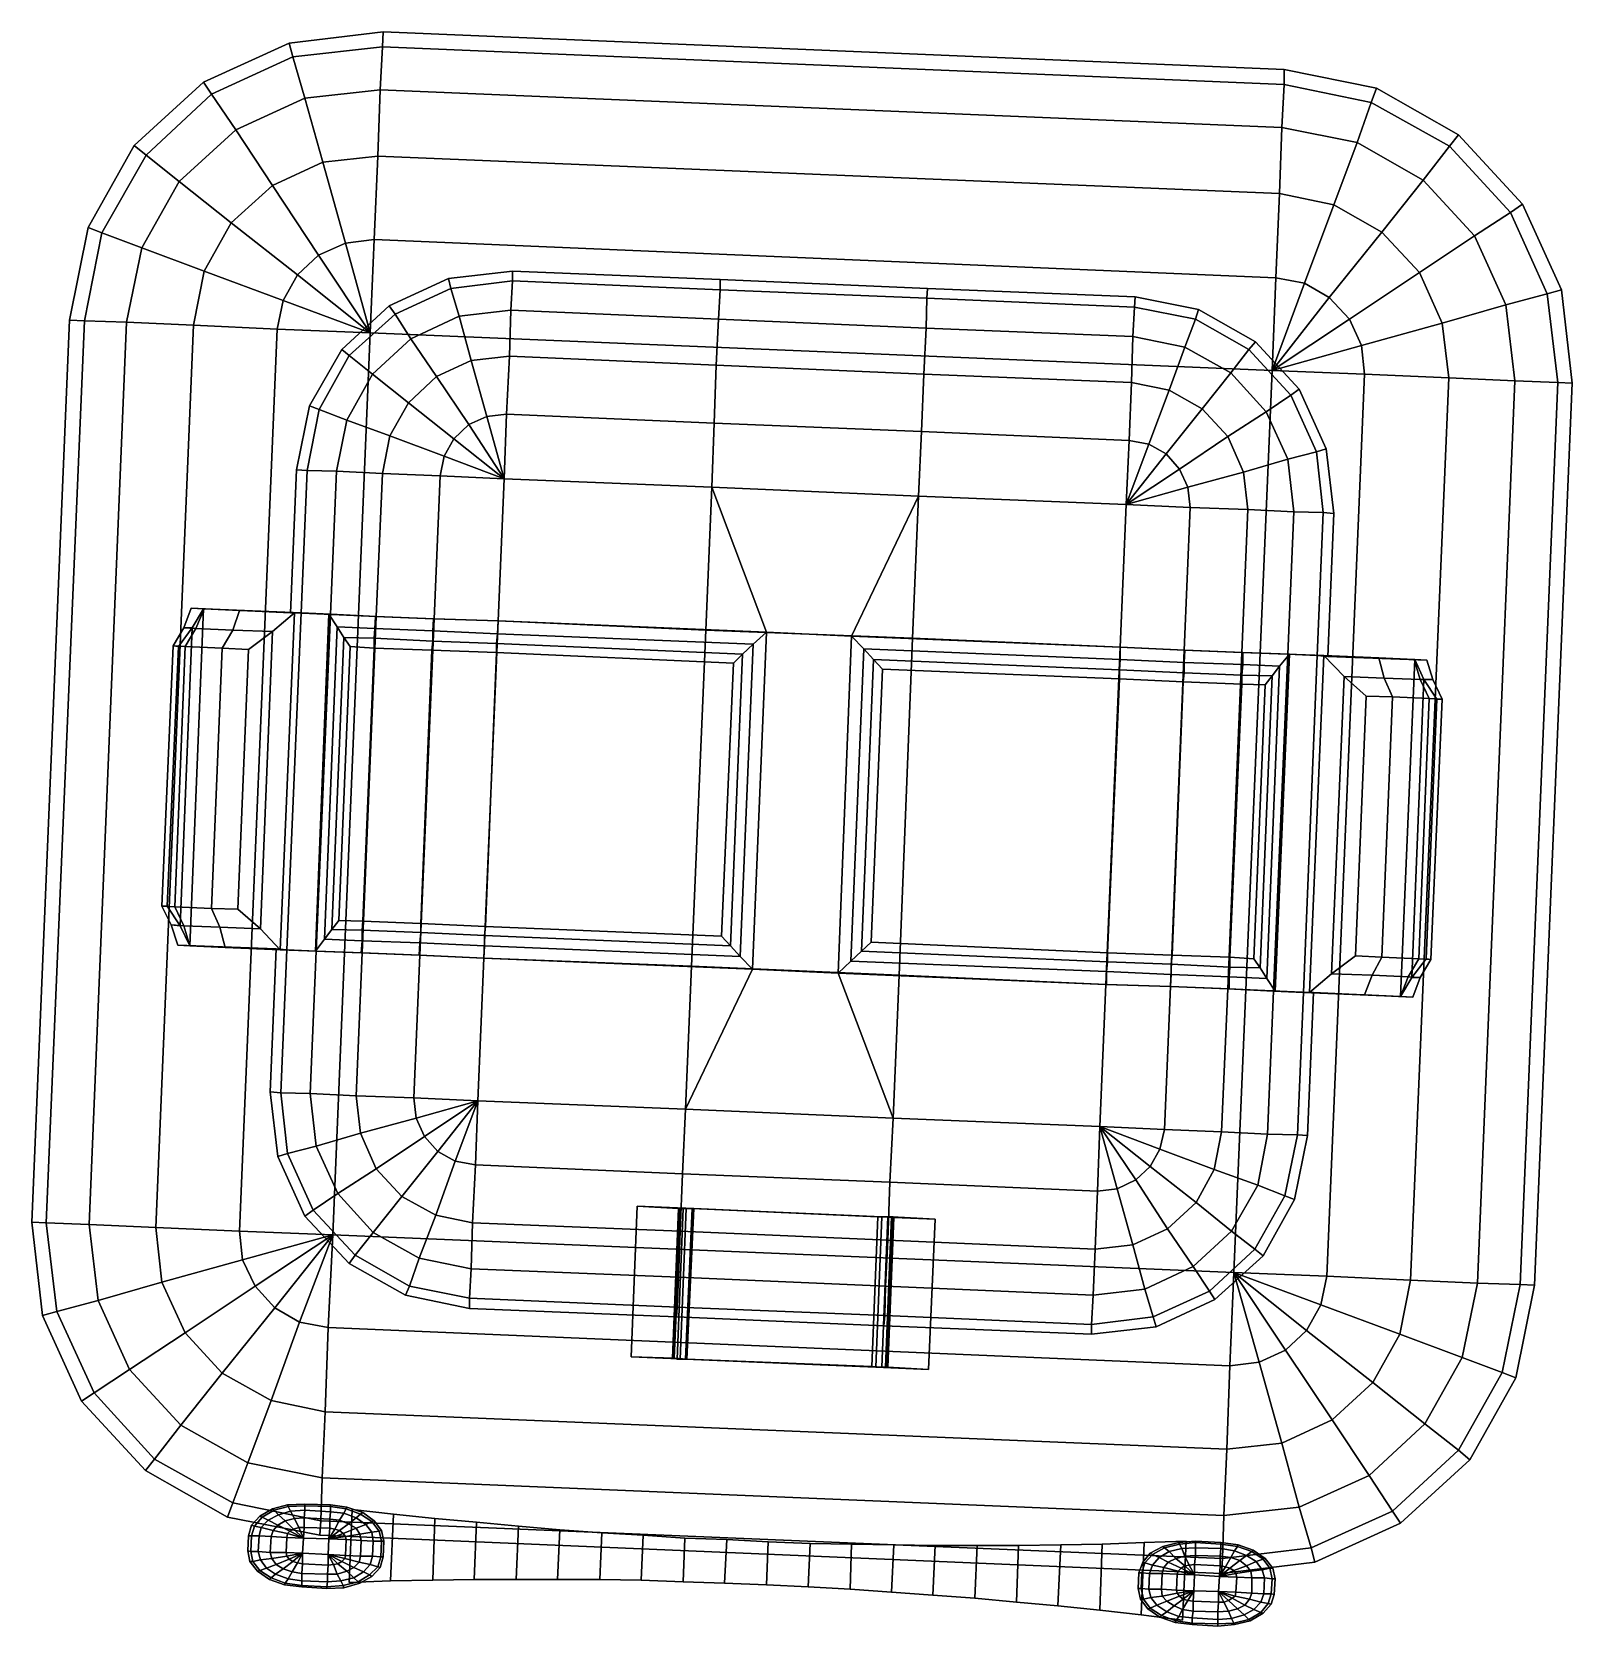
# Model space of a CAD drawing. Extents: x -0.129 to 0.076, y -0.13 to 0.082.
import ezdxf

# ---------------------------------------------------------------- set-up
doc = ezdxf.new("R2010")
doc.units = 0
for name, color, linetype in [('BODY', 81, 'CONTINUOUS'), ('CAP_1', 7, 'CONTINUOUS'), ('CAP_2', 7, 'CONTINUOUS'), ('CUBE', 132, 'CONTINUOUS'), ('CUBE_1', 132, 'CONTINUOUS'), ('HEAD_1', 81, 'CONTINUOUS'), ('MOUTH', 18, 'CONTINUOUS'), ('N.2', 7, 'CONTINUOUS')]:
    doc.layers.add(name, color=color, linetype=linetype)

msp = doc.modelspace()

# ---------------------------------------------------------------- meshes
at = {"layer": 'BODY'}
mesh = msp.add_polyface(dxfattribs=at)
corners = [(-0.0704, 0.0385, 0.0488), (-0.072, 0.0444, 0.0549), (-0.0784, 0.0414, 0.0549), (-0.075, 0.0364, 0.0488), (-0.0731, 0.0481, 0.0626), (-0.0805, 0.0447, 0.0626), (-0.0734, 0.0494, 0.0712), (-0.0813, 0.0458, 0.0712), (-0.0734, 0.0494, 0.0932), (-0.0813, 0.0458, 0.0932), (-0.0731, 0.0481, 0.1017), (-0.0805, 0.0447, 0.1017), (-0.072, 0.0444, 0.1094), (-0.0784, 0.0414, 0.1094), (-0.0707, 0.03, 0.0449), (-0.0787, 0.0329, 0.0488), (-0.0727, 0.0281, 0.0449), (-0.0835, 0.0367, 0.0549), (-0.0866, 0.0392, 0.0626), (-0.0876, 0.04, 0.0712), (-0.0876, 0.04, 0.0932), (-0.0866, 0.0392, 0.1017), (-0.0835, 0.0367, 0.1094), (-0.075, 0.0364, 0.1155), (-0.0787, 0.0329, 0.1155), (-0.0707, 0.03, 0.1195), (-0.0727, 0.0281, 0.1195), (-0.0812, 0.0285, 0.0488), (-0.074, 0.0258, 0.0449), (-0.0869, 0.0306, 0.0549), (-0.0906, 0.032, 0.0626), (-0.0919, 0.0325, 0.0712), (-0.0919, 0.0325, 0.0932), (-0.0906, 0.032, 0.1017), (-0.0869, 0.0306, 0.1094), (-0.0812, 0.0285, 0.1155), (-0.074, 0.0258, 0.1195), (-0.0822, 0.0235, 0.0488), (-0.0745, 0.0232, 0.0449), (-0.0883, 0.0238, 0.0549), (-0.0922, 0.0239, 0.0626), (-0.0936, 0.024, 0.0712), (-0.0936, 0.024, 0.0932), (-0.0922, 0.0239, 0.1017), (-0.0883, 0.0238, 0.1094), (-0.0822, 0.0235, 0.1155), (-0.0745, 0.0232, 0.1195)]
mesh.append_faces([[corners[k] for k in face] for face in [(0, 1, 2, 3), (1, 4, 5, 2), (4, 6, 7, 5), (6, 8, 9, 7), (8, 10, 11, 9), (10, 12, 13, 11), (14, 3, 15, 16), (3, 2, 17, 15), (2, 5, 18, 17), (5, 7, 19, 18), (7, 9, 20, 19), (9, 11, 21, 20), (11, 13, 22, 21), (13, 23, 24, 22), (23, 25, 26, 24), (16, 15, 27, 28), (15, 17, 29, 27), (17, 18, 30, 29), (18, 19, 31, 30), (19, 20, 32, 31), (20, 21, 33, 32), (21, 22, 34, 33), (22, 24, 35, 34), (24, 26, 36, 35), (28, 27, 37, 38), (27, 29, 39, 37), (29, 30, 40, 39), (30, 31, 41, 40), (31, 32, 42, 41), (32, 33, 43, 42), (33, 34, 44, 43), (34, 35, 45, 44), (35, 36, 46, 45)]])
mesh = msp.add_polyface(dxfattribs=at)
corners = [(-0.0384, 0.0217, 0.0436), (-0.0381, 0.0302, 0.0449), (-0.0657, 0.0314, 0.0449), (-0.066, 0.0228, 0.0436), (-0.0378, 0.0379, 0.0488), (-0.0653, 0.0391, 0.0488), (-0.0375, 0.044, 0.0549), (-0.0651, 0.0452, 0.0549), (-0.0373, 0.0479, 0.0626), (-0.0649, 0.0491, 0.0626), (-0.0373, 0.0493, 0.0712), (-0.0649, 0.0504, 0.0712), (-0.0373, 0.0493, 0.0932), (-0.0649, 0.0504, 0.0932), (-0.0373, 0.0479, 0.1017), (-0.0649, 0.0491, 0.1017), (-0.0375, 0.044, 0.1094), (-0.0651, 0.0452, 0.1094), (-0.0378, 0.0379, 0.1155), (-0.0653, 0.0391, 0.1155), (-0.0381, 0.0302, 0.1195), (-0.0657, 0.0314, 0.1195), (-0.0384, 0.0217, 0.1208), (-0.066, 0.0228, 0.1208), (-0.0683, 0.0311, 0.0449), (-0.0704, 0.0385, 0.0488), (-0.072, 0.0444, 0.0549), (-0.0731, 0.0481, 0.0626), (-0.0734, 0.0494, 0.0712), (-0.0734, 0.0494, 0.0932), (-0.0731, 0.0481, 0.1017), (-0.072, 0.0444, 0.1094), (-0.0704, 0.0385, 0.1155), (-0.0683, 0.0311, 0.1195), (-0.0707, 0.03, 0.0449), (-0.075, 0.0364, 0.0488), (-0.075, 0.0364, 0.1155), (-0.0784, 0.0414, 0.1094), (-0.0707, 0.03, 0.1195), (-0.0727, 0.0281, 0.0449), (-0.0727, 0.0281, 0.1195), (-0.074, 0.0258, 0.0449), (-0.074, 0.0258, 0.1195), (-0.0745, 0.0232, 0.0449), (-0.0745, 0.0232, 0.1195)]
mesh.append_faces([[corners[k] for k in face] for face in [(0, 1, 2, 3), (1, 4, 5, 2), (4, 6, 7, 5), (6, 8, 9, 7), (8, 10, 11, 9), (10, 12, 13, 11), (12, 14, 15, 13), (14, 16, 17, 15), (16, 18, 19, 17), (18, 20, 21, 19), (20, 22, 23, 21), (3, 2, 24, 24), (2, 5, 25, 24), (5, 7, 26, 25), (7, 9, 27, 26), (9, 11, 28, 27), (11, 13, 29, 28), (13, 15, 30, 29), (15, 17, 31, 30), (17, 19, 32, 31), (19, 21, 33, 32), (21, 23, 33, 33), (3, 24, 34, 34), (24, 25, 35, 34), (31, 32, 36, 37), (32, 33, 38, 36), (33, 23, 38, 38), (3, 34, 39, 39), (38, 23, 40, 40), (3, 39, 41, 41), (40, 23, 42, 42), (3, 41, 43, 43), (42, 23, 44, 44)]])
mesh = msp.add_polyface(dxfattribs=at)
corners = [(0.022, 0.0261, 0.0449), (0.0268, 0.0321, 0.0488), (0.0224, 0.0346, 0.0488), (0.0197, 0.0274, 0.0449), (0.0268, 0.0321, 0.1155), (0.022, 0.0261, 0.1195), (0.0197, 0.0274, 0.1195), (0.0224, 0.0346, 0.1155), (0.0167, 0.0194, 0.0436), (0.0171, 0.0279, 0.0449), (0.0174, 0.0356, 0.0488), (0.0245, 0.0403, 0.0549), (0.0176, 0.0417, 0.0549), (0.0259, 0.044, 0.0626), (0.0178, 0.0456, 0.0626), (0.0263, 0.0453, 0.0712), (0.0179, 0.047, 0.0712), (0.0263, 0.0453, 0.0932), (0.0179, 0.047, 0.0932), (0.0259, 0.044, 0.1017), (0.0178, 0.0456, 0.1017), (0.0245, 0.0403, 0.1094), (0.0176, 0.0417, 0.1094), (0.0174, 0.0356, 0.1155), (0.0171, 0.0279, 0.1195), (0.0167, 0.0194, 0.1208), (-0.0102, 0.0367, 0.0488), (-0.0105, 0.0291, 0.0449), (-0.0099, 0.0428, 0.0549), (-0.0098, 0.0468, 0.0626), (-0.0097, 0.0481, 0.0712), (-0.0097, 0.0481, 0.0932), (-0.0098, 0.0468, 0.1017), (-0.0099, 0.0428, 0.1094), (-0.0102, 0.0367, 0.1155), (-0.0105, 0.0291, 0.1195), (-0.0109, 0.0205, 0.0436), (-0.0381, 0.0302, 0.0449), (-0.0384, 0.0217, 0.0436), (-0.0378, 0.0379, 0.0488), (-0.0375, 0.044, 0.0549), (-0.0373, 0.0479, 0.0626), (-0.0373, 0.0493, 0.0712), (-0.0373, 0.0493, 0.0932), (-0.0373, 0.0479, 0.1017), (-0.0375, 0.044, 0.1094), (-0.0378, 0.0379, 0.1155), (-0.0381, 0.0302, 0.1195), (-0.0109, 0.0205, 0.1208), (-0.0384, 0.0217, 0.1208)]
mesh.append_faces([[corners[k] for k in face] for face in [(0, 1, 2, 3), (4, 5, 6, 7), (8, 3, 9, 9), (3, 2, 10, 9), (2, 11, 12, 10), (11, 13, 14, 12), (13, 15, 16, 14), (15, 17, 18, 16), (17, 19, 20, 18), (19, 21, 22, 20), (21, 7, 23, 22), (7, 6, 24, 23), (6, 25, 24, 24), (9, 10, 26, 27), (10, 12, 28, 26), (12, 14, 29, 28), (14, 16, 30, 29), (16, 18, 31, 30), (18, 20, 32, 31), (20, 22, 33, 32), (22, 23, 34, 33), (23, 24, 35, 34), (36, 27, 37, 38), (27, 26, 39, 37), (26, 28, 40, 39), (28, 29, 41, 40), (29, 30, 42, 41), (30, 31, 43, 42), (31, 32, 44, 43), (32, 33, 45, 44), (33, 34, 46, 45), (34, 35, 47, 46), (35, 48, 49, 47)]])
mesh = msp.add_polyface(dxfattribs=at)
corners = [(0.0329, 0.0187, 0.0488), (0.039, 0.0184, 0.0549), (0.0382, 0.0254, 0.0549), (0.0323, 0.0237, 0.0488), (0.0429, 0.0183, 0.0626), (0.042, 0.0264, 0.0626), (0.0443, 0.0182, 0.0712), (0.0433, 0.0268, 0.0712), (0.0443, 0.0182, 0.0932), (0.0433, 0.0268, 0.0932), (0.0429, 0.0183, 0.1017), (0.042, 0.0264, 0.1017), (0.039, 0.0184, 0.1094), (0.0382, 0.0254, 0.1094), (0.0329, 0.0187, 0.1155), (0.0323, 0.0237, 0.1155), (0.0252, 0.019, 0.1195), (0.0249, 0.0217, 0.1195), (0.0249, 0.0217, 0.0449), (0.0302, 0.0284, 0.0488), (0.0238, 0.0241, 0.0449), (0.0353, 0.0317, 0.0549), (0.0386, 0.0339, 0.0626), (0.0397, 0.0347, 0.0712), (0.0397, 0.0347, 0.0932), (0.0386, 0.0339, 0.1017), (0.0353, 0.0317, 0.1094), (0.0302, 0.0284, 0.1155), (0.0238, 0.0241, 0.1195), (0.0268, 0.0321, 0.0488), (0.022, 0.0261, 0.0449), (0.0306, 0.0369, 0.0549), (0.033, 0.04, 0.0626), (0.0339, 0.041, 0.0712), (0.0339, 0.041, 0.0932), (0.033, 0.04, 0.1017), (0.0306, 0.0369, 0.1094), (0.0268, 0.0321, 0.1155), (0.022, 0.0261, 0.1195), (0.0245, 0.0403, 0.0549), (0.0224, 0.0346, 0.0488), (0.0259, 0.044, 0.0626), (0.0263, 0.0453, 0.0712), (0.0263, 0.0453, 0.0932), (0.0259, 0.044, 0.1017), (0.0245, 0.0403, 0.1094), (0.0224, 0.0346, 0.1155)]
mesh.append_faces([[corners[k] for k in face] for face in [(0, 1, 2, 3), (1, 4, 5, 2), (4, 6, 7, 5), (6, 8, 9, 7), (8, 10, 11, 9), (10, 12, 13, 11), (12, 14, 15, 13), (14, 16, 17, 15), (18, 3, 19, 20), (3, 2, 21, 19), (2, 5, 22, 21), (5, 7, 23, 22), (7, 9, 24, 23), (9, 11, 25, 24), (11, 13, 26, 25), (13, 15, 27, 26), (15, 17, 28, 27), (20, 19, 29, 30), (19, 21, 31, 29), (21, 22, 32, 31), (22, 23, 33, 32), (23, 24, 34, 33), (24, 25, 35, 34), (25, 26, 36, 35), (26, 27, 37, 36), (27, 28, 38, 37), (29, 31, 39, 40), (31, 32, 41, 39), (32, 33, 42, 41), (33, 34, 43, 42), (34, 35, 44, 43), (35, 36, 45, 44), (36, 37, 46, 45)]])
mesh = msp.add_polyface(dxfattribs=at)
corners = [(0.0142, -0.0402, 0.002), (0.0228, -0.0405, 0.0034), (0.0243, -0.0042, 0.0034), (0.0158, -0.0038, 0.002), (0.0159, 0.0004, 0.0436), (0.0244, 0, 0.0449), (0.0252, 0.019, 0.0449), (0.0167, 0.0194, 0.0436), (0.0244, 0, 0.1195), (0.0159, 0.0004, 0.1208), (0.0167, 0.0194, 0.1208), (0.0252, 0.019, 0.1195), (0.0249, 0.0217, 0.0449), (0.0249, 0.0217, 0.1195), (0.0238, 0.0241, 0.0449), (0.0238, 0.0241, 0.1195), (0.022, 0.0261, 0.0449), (0.022, 0.0261, 0.1195), (0.0197, 0.0274, 0.0449), (0.0197, 0.0274, 0.1195), (0.0171, 0.0279, 0.0449), (-0.0105, 0.0291, 0.0449), (-0.0109, 0.0205, 0.0436), (0.0171, 0.0279, 0.1195), (-0.0109, 0.0205, 0.1208), (-0.0105, 0.0291, 0.1195), (-0.0411, -0.042, 0.1208), (-0.0392, 0.0027, 0.1208), (-0.0117, 0.0016, 0.1208), (-0.0135, -0.0432, 0.1208), (-0.0384, 0.0217, 0.1208), (0.014, -0.0444, 0.1208), (-0.0311, 0.0024, 0.0436), (-0.0198, 0.0019, 0.0436), (-0.0384, 0.0217, 0.0436), (-0.0172, -0.0388, 0.002), (-0.0157, -0.0025, 0.002), (0.0159, 0.0004, 0.005), (0.0245, 0, 0.0063), (-0.0216, -0.0429, 0.0436), (-0.0216, -0.0429, 0.005), (-0.0198, 0.0019, 0.005), (0.0159, -0.0012, 0.0033), (0.0244, -0.0016, 0.0047), (-0.0199, -0.0413, 0.0033), (-0.0182, 0.0002, 0.0033), (0.0158, -0.0026, 0.0026), (0.0244, -0.003, 0.0039), (-0.0185, -0.04, 0.0026), (-0.0169, -0.0012, 0.0026)]
mesh.append_faces([[corners[k] for k in face] for face in [(0, 1, 2, 3), (4, 5, 6, 7), (8, 9, 10, 11), (7, 6, 12, 12), (11, 10, 13, 13), (7, 12, 14, 14), (13, 10, 15, 15), (7, 14, 16, 16), (15, 10, 17, 17), (7, 16, 18, 18), (17, 10, 19, 19), (7, 20, 21, 22), (23, 10, 24, 25), (26, 27, 28, 29), (27, 30, 24, 28), (29, 28, 9, 31), (28, 24, 10, 9), (32, 33, 22, 34), (35, 0, 3, 36), (33, 4, 7, 22), (4, 37, 38, 5), (39, 40, 41, 33), (33, 41, 37, 4), (37, 42, 43, 38), (40, 44, 45, 41), (41, 45, 42, 37), (42, 46, 47, 43), (44, 48, 49, 45), (45, 49, 46, 42), (46, 3, 2, 47), (48, 35, 36, 49), (49, 36, 3, 46)]])
mesh = msp.add_polyface(dxfattribs=at)
corners = [(-0.0883, 0.0238, 0.0549), (-0.0922, 0.0239, 0.0626), (-0.093, 0.005, 0.0626), (-0.0891, 0.0048, 0.0549), (-0.0936, 0.024, 0.0712), (-0.0944, 0.005, 0.0712), (-0.0936, 0.024, 0.0932), (-0.0944, 0.005, 0.0932), (-0.0922, 0.0239, 0.1017), (-0.093, 0.005, 0.1017), (-0.0883, 0.0238, 0.1094), (-0.0891, 0.0048, 0.1094), (-0.0949, -0.0398, 0.0626), (-0.091, -0.04, 0.0549), (-0.1093, 0.0005, 0.0675), (-0.11, 0.0006, 0.0711), (-0.1115, -0.034, 0.0711), (-0.1108, -0.034, 0.0675), (-0.11, 0.0006, 0.0933), (-0.1115, -0.034, 0.0933), (-0.1084, 0.0005, 0.102), (-0.1098, -0.0341, 0.102), (-0.1035, 0.0003, 0.11), (-0.1049, -0.0343, 0.11), (-0.1, 0.0001, 0.1129), (-0.1014, -0.0344, 0.1129), (-0.106, 0.0055, 0.0625), (-0.1078, -0.0393, 0.0625), (-0.1076, 0.0056, 0.0711), (-0.1076, 0.0056, 0.0933), (-0.1059, 0.0055, 0.102), (-0.1012, 0.0053, 0.11), (-0.083, 0.0045, 0.1155), (-0.0939, 0.005, 0.1162), (-0.1075, 0.003, 0.065), (-0.1091, -0.0366, 0.065), (-0.1086, 0.003, 0.0711), (-0.1086, 0.003, 0.0933), (-0.107, 0.0029, 0.102), (-0.1021, 0.0027, 0.11), (-0.0958, -0.0398, 0.1162), (-0.0984, -0.037, 0.1145), (-0.0968, 0.0025, 0.1145), (-0.0911, -0.04, 0.0164), (-0.0893, 0.0048, 0.0164)]
mesh.append_faces([[corners[k] for k in face] for face in [(0, 1, 2, 3), (1, 4, 5, 2), (4, 6, 7, 5), (6, 8, 9, 7), (8, 10, 11, 9), (3, 2, 12, 13), (14, 15, 16, 17), (15, 18, 19, 16), (18, 20, 21, 19), (20, 22, 23, 21), (22, 24, 25, 23), (2, 26, 27, 12), (5, 28, 26, 2), (7, 29, 28, 5), (9, 30, 29, 7), (11, 31, 30, 9), (32, 33, 31, 11), (26, 34, 35, 27), (28, 36, 34, 26), (29, 37, 36, 28), (30, 38, 37, 29), (31, 39, 38, 30), (40, 41, 42, 33), (33, 42, 39, 31), (34, 14, 17, 35), (36, 15, 14, 34), (37, 18, 15, 36), (38, 20, 18, 37), (39, 22, 20, 38), (41, 25, 24, 42), (42, 24, 22, 39), (13, 43, 44, 3)]])
mesh = msp.add_polyface(dxfattribs=at)
corners = [(-0.066, 0.0228, 0.0436), (-0.0745, 0.0232, 0.0449), (-0.0753, 0.0042, 0.0449), (-0.0668, 0.0039, 0.0436), (-0.0822, 0.0235, 0.0488), (-0.083, 0.0045, 0.0488), (-0.0883, 0.0238, 0.0549), (-0.0891, 0.0048, 0.0549), (-0.0883, 0.0238, 0.1094), (-0.0822, 0.0235, 0.1155), (-0.083, 0.0045, 0.1155), (-0.0891, 0.0048, 0.1094), (-0.0745, 0.0232, 0.1195), (-0.0753, 0.0042, 0.1195), (-0.066, 0.0228, 0.1208), (-0.0668, 0.0039, 0.1208), (-0.067, -0.0003, 0.002), (-0.0756, 0, 0.0034), (-0.0771, -0.0363, 0.0034), (-0.0685, -0.0367, 0.002), (-0.0833, 0.0003, 0.0073), (-0.0848, -0.036, 0.0073), (-0.0865, 0.0005, 0.0105), (-0.088, -0.0359, 0.0105), (-0.0772, -0.0405, 0.1195), (-0.0849, -0.0402, 0.1155), (-0.0687, -0.0409, 0.1208), (-0.0384, 0.0217, 0.1208), (-0.0392, 0.0027, 0.1208), (-0.0311, 0.0024, 0.0436), (-0.0384, 0.0217, 0.0436), (-0.0958, -0.0398, 0.1162), (-0.0939, 0.005, 0.1162), (-0.0754, 0.0042, 0.0063), (-0.0668, 0.0039, 0.005), (-0.0831, 0.0045, 0.0103), (-0.0893, 0.0048, 0.0164), (-0.0311, 0.0024, 0.005), (-0.0755, 0.0026, 0.0047), (-0.0669, 0.0022, 0.0033), (-0.0832, 0.0029, 0.0086), (-0.0911, -0.04, 0.0164), (-0.0899, -0.0384, 0.0136), (-0.0882, 0.0031, 0.0136), (-0.0329, 0.0008, 0.0033), (-0.0755, 0.0012, 0.0039), (-0.067, 0.0009, 0.0026), (-0.0833, 0.0016, 0.0079), (-0.0889, -0.0371, 0.0119), (-0.0873, 0.0017, 0.0119), (-0.0343, -0.0005, 0.0026), (-0.0355, -0.0017, 0.002)]
mesh.append_faces([[corners[k] for k in face] for face in [(0, 1, 2, 3), (1, 4, 5, 2), (4, 6, 7, 5), (8, 9, 10, 11), (9, 12, 13, 10), (12, 14, 15, 13), (16, 17, 18, 19), (17, 20, 21, 18), (20, 22, 23, 21), (10, 13, 24, 25), (13, 15, 26, 24), (15, 14, 27, 28), (3, 29, 30, 0), (25, 31, 32, 10), (2, 33, 34, 3), (5, 35, 33, 2), (7, 36, 35, 5), (3, 34, 37, 29), (33, 38, 39, 34), (35, 40, 38, 33), (41, 42, 43, 36), (36, 43, 40, 35), (34, 39, 44, 37), (38, 45, 46, 39), (40, 47, 45, 38), (42, 48, 49, 43), (43, 49, 47, 40), (39, 46, 50, 44), (45, 17, 16, 46), (47, 20, 17, 45), (48, 23, 22, 49), (49, 22, 20, 47), (46, 16, 51, 50)]])
mesh = msp.add_polyface(dxfattribs=at)
corners = [(0.0244, 0, 0.0449), (0.0321, -0.0003, 0.0488), (0.0329, 0.0187, 0.0488), (0.0252, 0.019, 0.0449), (0.0382, -0.0005, 0.0549), (0.039, 0.0184, 0.0549), (0.0421, -0.0007, 0.0626), (0.0429, 0.0183, 0.0626), (0.0435, -0.0008, 0.0712), (0.0443, 0.0182, 0.0712), (0.0435, -0.0008, 0.0932), (0.0443, 0.0182, 0.0932), (0.0421, -0.0007, 0.1017), (0.0429, 0.0183, 0.1017), (0.0382, -0.0005, 0.1094), (0.039, 0.0184, 0.1094), (0.0321, -0.0003, 0.1155), (0.0329, 0.0187, 0.1155), (0.0244, 0, 0.1195), (0.0252, 0.019, 0.1195), (0.0323, 0.0237, 0.0488), (0.0249, 0.0217, 0.0449), (0.0551, -0.0012, 0.0625), (0.0567, -0.0013, 0.0711), (0.0567, -0.0013, 0.0933), (0.055, -0.0012, 0.102), (0.0503, -0.001, 0.11), (0.043, -0.0007, 0.1162), (0.0563, -0.0039, 0.065), (0.0575, -0.0039, 0.0711), (0.0575, -0.0039, 0.0933), (0.0558, -0.0039, 0.102), (0.051, -0.0037, 0.11), (0.0457, -0.0035, 0.1145), (0.058, -0.0065, 0.0675), (0.0587, -0.0065, 0.0711), (0.0587, -0.0065, 0.0933), (0.057, -0.0064, 0.102), (0.0521, -0.0062, 0.11), (0.0486, -0.0061, 0.1129), (0.0245, 0, 0.0063), (0.0322, -0.0003, 0.0103), (0.0384, -0.0005, 0.0164), (0.0244, -0.0016, 0.0047), (0.0322, -0.0019, 0.0086), (0.0371, -0.0021, 0.0136), (0.0244, -0.003, 0.0039), (0.0321, -0.0033, 0.0079), (0.0361, -0.0034, 0.0119), (0.0243, -0.0042, 0.0034), (0.0321, -0.0045, 0.0073), (0.0352, -0.0046, 0.0105)]
mesh.append_faces([[corners[k] for k in face] for face in [(0, 1, 2, 3), (1, 4, 5, 2), (4, 6, 7, 5), (6, 8, 9, 7), (8, 10, 11, 9), (10, 12, 13, 11), (12, 14, 15, 13), (14, 16, 17, 15), (16, 18, 19, 17), (3, 2, 20, 21), (6, 22, 23, 8), (8, 23, 24, 10), (10, 24, 25, 12), (12, 25, 26, 14), (14, 26, 27, 16), (22, 28, 29, 23), (23, 29, 30, 24), (24, 30, 31, 25), (25, 31, 32, 26), (26, 32, 33, 27), (28, 34, 35, 29), (29, 35, 36, 30), (30, 36, 37, 31), (31, 37, 38, 32), (32, 38, 39, 33), (0, 40, 41, 1), (1, 41, 42, 4), (40, 43, 44, 41), (41, 44, 45, 42), (43, 46, 47, 44), (44, 47, 48, 45), (46, 49, 50, 47), (47, 50, 51, 48)]])
mesh = msp.add_polyface(dxfattribs=at)
corners = [(-0.0695, -0.0599, 0.0436), (-0.0698, -0.0684, 0.0449), (-0.0423, -0.0696, 0.0449), (-0.0419, -0.061, 0.0436), (-0.0698, -0.0684, 0.1195), (-0.0695, -0.0599, 0.1208), (-0.0419, -0.061, 0.1208), (-0.0423, -0.0696, 0.1195), (-0.0147, -0.0707, 0.0449), (-0.0143, -0.0622, 0.0436), (-0.0143, -0.0622, 0.1208), (-0.0147, -0.0707, 0.1195), (-0.0687, -0.0409, 0.0436), (-0.0772, -0.0405, 0.0449), (-0.078, -0.0595, 0.0449), (-0.0772, -0.0405, 0.1195), (-0.0687, -0.0409, 0.1208), (-0.078, -0.0595, 0.1195), (-0.0777, -0.0622, 0.0449), (-0.0777, -0.0622, 0.1195), (-0.0766, -0.0646, 0.0449), (-0.0766, -0.0646, 0.1195), (-0.0748, -0.0666, 0.0449), (-0.0748, -0.0666, 0.1195), (-0.0725, -0.0679, 0.0449), (-0.0725, -0.0679, 0.1195), (-0.0411, -0.042, 0.1208), (-0.0668, 0.0039, 0.1208), (-0.0392, 0.0027, 0.1208), (-0.0135, -0.0432, 0.1208), (-0.033, -0.0424, 0.0436), (-0.0685, -0.0367, 0.002), (-0.0371, -0.038, 0.002), (-0.0355, -0.0017, 0.002), (-0.067, -0.0003, 0.002), (-0.0216, -0.0429, 0.0436), (-0.0198, 0.0019, 0.0436), (-0.0311, 0.0024, 0.0436), (-0.0687, -0.0409, 0.005), (-0.0773, -0.0405, 0.0063), (-0.0311, 0.0024, 0.005), (-0.033, -0.0424, 0.005), (-0.0686, -0.0393, 0.0033), (-0.0772, -0.0389, 0.0047), (-0.0329, 0.0008, 0.0033), (-0.0346, -0.0407, 0.0033), (-0.0686, -0.0379, 0.0026), (-0.0771, -0.0375, 0.0039), (-0.0343, -0.0005, 0.0026), (-0.0359, -0.0393, 0.0026), (-0.0771, -0.0363, 0.0034)]
mesh.append_faces([[corners[k] for k in face] for face in [(0, 1, 2, 3), (4, 5, 6, 7), (3, 2, 8, 9), (7, 6, 10, 11), (12, 13, 14, 0), (15, 16, 5, 17), (0, 14, 18, 18), (17, 5, 19, 19), (0, 18, 20, 20), (19, 5, 21, 21), (0, 20, 22, 22), (21, 5, 23, 23), (0, 22, 24, 24), (23, 5, 25, 25), (5, 16, 26, 6), (16, 27, 28, 26), (6, 26, 29, 10), (0, 3, 30, 12), (31, 32, 33, 34), (3, 9, 35, 30), (30, 35, 36, 37), (12, 38, 39, 13), (37, 40, 41, 30), (30, 41, 38, 12), (38, 42, 43, 39), (40, 44, 45, 41), (41, 45, 42, 38), (42, 46, 47, 43), (44, 48, 49, 45), (45, 49, 46, 42), (46, 31, 50, 47), (48, 33, 32, 49), (49, 32, 31, 46)]])
mesh = msp.add_polyface(dxfattribs=at)
corners = [(0.0212, -0.0663, 0.1195), (0.0132, -0.0633, 0.1208), (0.0218, -0.0637, 0.1195), (0.0132, -0.0633, 0.0436), (0.0218, -0.0637, 0.0449), (0.0226, -0.0447, 0.0449), (0.014, -0.0444, 0.0436), (0.0294, -0.064, 0.0488), (0.0302, -0.045, 0.0488), (0.0355, -0.0643, 0.0549), (0.0363, -0.0453, 0.0549), (0.0355, -0.0643, 0.1094), (0.0294, -0.064, 0.1155), (0.0302, -0.045, 0.1155), (0.0363, -0.0453, 0.1094), (0.0226, -0.0447, 0.1195), (0.014, -0.0444, 0.1208), (0.0228, -0.0405, 0.0034), (0.0305, -0.0408, 0.0073), (0.0321, -0.0045, 0.0073), (0.0243, -0.0042, 0.0034), (0.0337, -0.041, 0.0105), (0.0352, -0.0046, 0.0105), (0.0244, 0, 0.1195), (0.0321, -0.0003, 0.1155), (0.0159, 0.0004, 0.1208), (-0.0143, -0.0622, 0.1208), (-0.0135, -0.0432, 0.1208), (-0.0143, -0.0622, 0.0436), (-0.0216, -0.0429, 0.0436), (0.043, -0.0007, 0.1162), (0.0411, -0.0455, 0.1162), (0.0226, -0.0447, 0.0063), (0.0141, -0.0444, 0.005), (0.0304, -0.045, 0.0103), (0.0365, -0.0453, 0.0164), (-0.0216, -0.0429, 0.005), (0.0227, -0.0431, 0.0047), (0.0141, -0.0427, 0.0033), (0.0304, -0.0434, 0.0086), (0.0354, -0.0436, 0.0136), (-0.0199, -0.0413, 0.0033), (0.0227, -0.0417, 0.0039), (0.0142, -0.0414, 0.0026), (0.0305, -0.0421, 0.0079), (0.0371, -0.0021, 0.0136), (0.0361, -0.0034, 0.0119), (0.0345, -0.0422, 0.0119), (-0.0185, -0.04, 0.0026), (0.0142, -0.0402, 0.002), (-0.0172, -0.0388, 0.002)]
mesh.append_faces([[corners[k] for k in face] for face in [(0, 1, 2, 2), (3, 4, 5, 6), (4, 7, 8, 5), (7, 9, 10, 8), (11, 12, 13, 14), (12, 2, 15, 13), (2, 1, 16, 15), (17, 18, 19, 20), (18, 21, 22, 19), (13, 15, 23, 24), (15, 16, 25, 23), (26, 27, 16, 1), (28, 3, 6, 29), (24, 30, 31, 13), (5, 32, 33, 6), (8, 34, 32, 5), (10, 35, 34, 8), (6, 33, 36, 29), (32, 37, 38, 33), (34, 39, 37, 32), (35, 40, 39, 34), (33, 38, 41, 36), (37, 42, 43, 38), (39, 44, 42, 37), (45, 46, 47, 40), (40, 47, 44, 39), (38, 43, 48, 41), (42, 17, 49, 43), (44, 18, 17, 42), (46, 22, 21, 47), (47, 21, 18, 44), (43, 49, 50, 48)]])
mesh = msp.add_polyface(dxfattribs=at)
corners = [(0.0355, -0.0643, 0.0549), (0.0395, -0.0644, 0.0626), (0.0403, -0.0455, 0.0626), (0.0363, -0.0453, 0.0549), (0.0408, -0.0645, 0.0712), (0.0416, -0.0455, 0.0712), (0.0408, -0.0645, 0.0932), (0.0416, -0.0455, 0.0932), (0.0395, -0.0644, 0.1017), (0.0403, -0.0455, 0.1017), (0.0355, -0.0643, 0.1094), (0.0363, -0.0453, 0.1094), (0.0421, -0.0007, 0.0626), (0.0382, -0.0005, 0.0549), (0.0566, -0.041, 0.0675), (0.0572, -0.0411, 0.0711), (0.0587, -0.0065, 0.0711), (0.058, -0.0065, 0.0675), (0.0572, -0.0411, 0.0933), (0.0587, -0.0065, 0.0933), (0.0556, -0.041, 0.102), (0.057, -0.0064, 0.102), (0.0507, -0.0408, 0.11), (0.0521, -0.0062, 0.11), (0.0472, -0.0406, 0.1129), (0.0486, -0.0061, 0.1129), (0.0532, -0.046, 0.0625), (0.0551, -0.0012, 0.0625), (0.0548, -0.0461, 0.0711), (0.0548, -0.0461, 0.0933), (0.0532, -0.046, 0.102), (0.0484, -0.0458, 0.11), (0.0302, -0.045, 0.1155), (0.0411, -0.0455, 0.1162), (0.0547, -0.0435, 0.065), (0.0563, -0.0039, 0.065), (0.0558, -0.0435, 0.0711), (0.0558, -0.0435, 0.0933), (0.0542, -0.0434, 0.102), (0.0494, -0.0432, 0.11), (0.043, -0.0007, 0.1162), (0.0457, -0.0035, 0.1145), (0.044, -0.043, 0.1145), (0.0384, -0.0005, 0.0164), (0.0365, -0.0453, 0.0164), (0.0371, -0.0021, 0.0136), (0.0354, -0.0436, 0.0136)]
mesh.append_faces([[corners[k] for k in face] for face in [(0, 1, 2, 3), (1, 4, 5, 2), (4, 6, 7, 5), (6, 8, 9, 7), (8, 10, 11, 9), (3, 2, 12, 13), (14, 15, 16, 17), (15, 18, 19, 16), (18, 20, 21, 19), (20, 22, 23, 21), (22, 24, 25, 23), (2, 26, 27, 12), (5, 28, 26, 2), (7, 29, 28, 5), (9, 30, 29, 7), (11, 31, 30, 9), (32, 33, 31, 11), (26, 34, 35, 27), (28, 36, 34, 26), (29, 37, 36, 28), (30, 38, 37, 29), (31, 39, 38, 30), (40, 41, 42, 33), (33, 42, 39, 31), (34, 14, 17, 35), (36, 15, 14, 34), (37, 18, 15, 36), (38, 20, 18, 37), (39, 22, 20, 38), (41, 25, 24, 42), (42, 24, 22, 39), (13, 43, 44, 3), (43, 45, 46, 44)]])
mesh = msp.add_polyface(dxfattribs=at)
corners = [(-0.0772, -0.0405, 0.0449), (-0.0849, -0.0402, 0.0488), (-0.0857, -0.0592, 0.0488), (-0.078, -0.0595, 0.0449), (-0.091, -0.04, 0.0549), (-0.0918, -0.0589, 0.0549), (-0.0949, -0.0398, 0.0626), (-0.0957, -0.0588, 0.0626), (-0.0963, -0.0397, 0.0712), (-0.0971, -0.0587, 0.0712), (-0.0963, -0.0397, 0.0932), (-0.0971, -0.0587, 0.0932), (-0.0949, -0.0398, 0.1017), (-0.0957, -0.0588, 0.1017), (-0.091, -0.04, 0.1094), (-0.0918, -0.0589, 0.1094), (-0.0849, -0.0402, 0.1155), (-0.0857, -0.0592, 0.1155), (-0.0772, -0.0405, 0.1195), (-0.078, -0.0595, 0.1195), (-0.0777, -0.0622, 0.1195), (-0.0851, -0.0642, 0.1155), (-0.1078, -0.0393, 0.0625), (-0.1094, -0.0392, 0.0711), (-0.1094, -0.0392, 0.0933), (-0.1078, -0.0393, 0.102), (-0.1031, -0.0395, 0.11), (-0.0958, -0.0398, 0.1162), (-0.1091, -0.0366, 0.065), (-0.1103, -0.0365, 0.0711), (-0.1103, -0.0365, 0.0933), (-0.1086, -0.0366, 0.102), (-0.1038, -0.0368, 0.11), (-0.0984, -0.037, 0.1145), (-0.1108, -0.034, 0.0675), (-0.1115, -0.034, 0.0711), (-0.1115, -0.034, 0.0933), (-0.1098, -0.0341, 0.102), (-0.1049, -0.0343, 0.11), (-0.1014, -0.0344, 0.1129), (-0.0773, -0.0405, 0.0063), (-0.085, -0.0402, 0.0103), (-0.0911, -0.04, 0.0164), (-0.0772, -0.0389, 0.0047), (-0.0849, -0.0386, 0.0086), (-0.0899, -0.0384, 0.0136), (-0.0771, -0.0375, 0.0039), (-0.0849, -0.0372, 0.0079), (-0.0889, -0.0371, 0.0119), (-0.0771, -0.0363, 0.0034), (-0.0848, -0.036, 0.0073), (-0.088, -0.0359, 0.0105)]
mesh.append_faces([[corners[k] for k in face] for face in [(0, 1, 2, 3), (1, 4, 5, 2), (4, 6, 7, 5), (6, 8, 9, 7), (8, 10, 11, 9), (10, 12, 13, 11), (12, 14, 15, 13), (14, 16, 17, 15), (16, 18, 19, 17), (17, 19, 20, 21), (6, 22, 23, 8), (8, 23, 24, 10), (10, 24, 25, 12), (12, 25, 26, 14), (14, 26, 27, 16), (22, 28, 29, 23), (23, 29, 30, 24), (24, 30, 31, 25), (25, 31, 32, 26), (26, 32, 33, 27), (28, 34, 35, 29), (29, 35, 36, 30), (30, 36, 37, 31), (31, 37, 38, 32), (32, 38, 39, 33), (0, 40, 41, 1), (1, 41, 42, 4), (40, 43, 44, 41), (41, 44, 45, 42), (43, 46, 47, 44), (44, 47, 48, 45), (46, 49, 50, 47), (47, 50, 51, 48)]])
mesh = msp.add_polyface(dxfattribs=at)
corners = [(-0.078, -0.0595, 0.0449), (-0.0857, -0.0592, 0.0488), (-0.0851, -0.0642, 0.0488), (-0.0777, -0.0622, 0.0449), (-0.0918, -0.0589, 0.0549), (-0.091, -0.0659, 0.0549), (-0.0957, -0.0588, 0.0626), (-0.0948, -0.0669, 0.0626), (-0.0971, -0.0587, 0.0712), (-0.0961, -0.0673, 0.0712), (-0.0971, -0.0587, 0.0932), (-0.0961, -0.0673, 0.0932), (-0.0957, -0.0588, 0.1017), (-0.0948, -0.0669, 0.1017), (-0.0918, -0.0589, 0.1094), (-0.091, -0.0659, 0.1094), (-0.0857, -0.0592, 0.1155), (-0.0851, -0.0642, 0.1155), (-0.083, -0.0689, 0.0488), (-0.0766, -0.0646, 0.0449), (-0.0881, -0.0722, 0.0549), (-0.0914, -0.0744, 0.0626), (-0.0925, -0.0752, 0.0712), (-0.0925, -0.0752, 0.0932), (-0.0914, -0.0744, 0.1017), (-0.0881, -0.0722, 0.1094), (-0.083, -0.0689, 0.1155), (-0.0777, -0.0622, 0.1195), (-0.0766, -0.0646, 0.1195), (-0.0796, -0.0726, 0.0488), (-0.0748, -0.0666, 0.0449), (-0.0834, -0.0774, 0.0549), (-0.0858, -0.0804, 0.0626), (-0.0866, -0.0815, 0.0712), (-0.0866, -0.0815, 0.0932), (-0.0858, -0.0804, 0.1017), (-0.0834, -0.0774, 0.1094), (-0.0796, -0.0726, 0.1155), (-0.0773, -0.0808, 0.0549), (-0.0751, -0.0751, 0.0488), (-0.0786, -0.0845, 0.0626), (-0.0791, -0.0857, 0.0712), (-0.0791, -0.0857, 0.0932), (-0.0786, -0.0845, 0.1017), (-0.0773, -0.0808, 0.1094), (-0.0751, -0.0751, 0.1155)]
mesh.append_faces([[corners[k] for k in face] for face in [(0, 1, 2, 3), (1, 4, 5, 2), (4, 6, 7, 5), (6, 8, 9, 7), (8, 10, 11, 9), (10, 12, 13, 11), (12, 14, 15, 13), (14, 16, 17, 15), (3, 2, 18, 19), (2, 5, 20, 18), (5, 7, 21, 20), (7, 9, 22, 21), (9, 11, 23, 22), (11, 13, 24, 23), (13, 15, 25, 24), (15, 17, 26, 25), (17, 27, 28, 26), (19, 18, 29, 30), (18, 20, 31, 29), (20, 21, 32, 31), (21, 22, 33, 32), (22, 23, 34, 33), (23, 24, 35, 34), (24, 25, 36, 35), (25, 26, 37, 36), (29, 31, 38, 39), (31, 32, 40, 38), (32, 33, 41, 40), (33, 34, 42, 41), (34, 35, 43, 42), (35, 36, 44, 43), (36, 37, 45, 44)]])
mesh = msp.add_polyface(dxfattribs=at)
corners = [(-0.0698, -0.0684, 0.0449), (-0.0702, -0.0761, 0.0488), (-0.0426, -0.0772, 0.0488), (-0.0423, -0.0696, 0.0449), (-0.0704, -0.0822, 0.0549), (-0.0428, -0.0833, 0.0549), (-0.0706, -0.0861, 0.0626), (-0.043, -0.0873, 0.0626), (-0.0706, -0.0875, 0.0712), (-0.0431, -0.0886, 0.0712), (-0.0706, -0.0875, 0.0932), (-0.0431, -0.0886, 0.0932), (-0.0706, -0.0861, 0.1017), (-0.043, -0.0873, 0.1017), (-0.0704, -0.0822, 0.1094), (-0.0428, -0.0833, 0.1094), (-0.0702, -0.0761, 0.1155), (-0.0426, -0.0772, 0.1155), (-0.0698, -0.0684, 0.1195), (-0.0423, -0.0696, 0.1195), (-0.015, -0.0784, 0.0488), (-0.0147, -0.0707, 0.0449), (-0.0153, -0.0845, 0.0549), (-0.0154, -0.0884, 0.0626), (-0.0155, -0.0898, 0.0712), (-0.0155, -0.0898, 0.0932), (-0.0154, -0.0884, 0.1017), (-0.0153, -0.0845, 0.1094), (-0.015, -0.0784, 0.1155), (-0.0147, -0.0707, 0.1195), (-0.083, -0.0689, 0.1155), (-0.0766, -0.0646, 0.1195), (-0.0748, -0.0666, 0.1195), (-0.0796, -0.0726, 0.1155), (-0.0748, -0.0666, 0.0449), (-0.0796, -0.0726, 0.0488), (-0.0751, -0.0751, 0.0488), (-0.0725, -0.0679, 0.0449), (-0.0725, -0.0679, 0.1195), (-0.0751, -0.0751, 0.1155), (-0.0695, -0.0599, 0.0436), (-0.0773, -0.0808, 0.0549), (-0.0786, -0.0845, 0.0626), (-0.0791, -0.0857, 0.0712), (-0.0791, -0.0857, 0.0932), (-0.0786, -0.0845, 0.1017), (-0.0773, -0.0808, 0.1094), (-0.0695, -0.0599, 0.1208)]
mesh.append_faces([[corners[k] for k in face] for face in [(0, 1, 2, 3), (1, 4, 5, 2), (4, 6, 7, 5), (6, 8, 9, 7), (8, 10, 11, 9), (10, 12, 13, 11), (12, 14, 15, 13), (14, 16, 17, 15), (16, 18, 19, 17), (3, 2, 20, 21), (2, 5, 22, 20), (5, 7, 23, 22), (7, 9, 24, 23), (9, 11, 25, 24), (11, 13, 26, 25), (13, 15, 27, 26), (15, 17, 28, 27), (17, 19, 29, 28), (30, 31, 32, 33), (34, 35, 36, 37), (33, 32, 38, 39), (40, 37, 0, 0), (37, 36, 1, 0), (36, 41, 4, 1), (41, 42, 6, 4), (42, 43, 8, 6), (43, 44, 10, 8), (44, 45, 12, 10), (45, 46, 14, 12), (46, 39, 16, 14), (39, 38, 18, 16), (38, 47, 18, 18)]])
mesh = msp.add_polyface(dxfattribs=at)
corners = [(-0.0143, -0.0622, 0.0436), (-0.0147, -0.0707, 0.0449), (0.0129, -0.0719, 0.0449), (0.0132, -0.0633, 0.0436), (-0.015, -0.0784, 0.0488), (0.0126, -0.0796, 0.0488), (-0.0153, -0.0845, 0.0549), (0.0123, -0.0857, 0.0549), (-0.0154, -0.0884, 0.0626), (0.0121, -0.0896, 0.0626), (-0.0155, -0.0898, 0.0712), (0.0121, -0.0909, 0.0712), (-0.0155, -0.0898, 0.0932), (0.0121, -0.0909, 0.0932), (-0.0154, -0.0884, 0.1017), (0.0121, -0.0896, 0.1017), (-0.0153, -0.0845, 0.1094), (0.0123, -0.0857, 0.1094), (-0.015, -0.0784, 0.1155), (0.0126, -0.0796, 0.1155), (-0.0147, -0.0707, 0.1195), (0.0129, -0.0719, 0.1195), (-0.0143, -0.0622, 0.1208), (0.0132, -0.0633, 0.1208), (0.0155, -0.0716, 0.0449), (0.0176, -0.079, 0.0488), (0.0192, -0.0849, 0.0549), (0.0203, -0.0886, 0.0626), (0.0207, -0.0899, 0.0712), (0.0207, -0.0899, 0.0932), (0.0203, -0.0886, 0.1017), (0.0192, -0.0849, 0.1094), (0.0176, -0.079, 0.1155), (0.0155, -0.0716, 0.1195), (0.018, -0.0704, 0.0449), (0.0222, -0.0769, 0.0488), (0.0256, -0.0819, 0.0549), (0.018, -0.0704, 0.1195), (0.0222, -0.0769, 0.1155), (0.0199, -0.0686, 0.0449), (0.0199, -0.0686, 0.1195), (0.0212, -0.0663, 0.0449), (0.0212, -0.0663, 0.1195), (0.0218, -0.0637, 0.0449)]
mesh.append_faces([[corners[k] for k in face] for face in [(0, 1, 2, 3), (1, 4, 5, 2), (4, 6, 7, 5), (6, 8, 9, 7), (8, 10, 11, 9), (10, 12, 13, 11), (12, 14, 15, 13), (14, 16, 17, 15), (16, 18, 19, 17), (18, 20, 21, 19), (20, 22, 23, 21), (3, 2, 24, 24), (2, 5, 25, 24), (5, 7, 26, 25), (7, 9, 27, 26), (9, 11, 28, 27), (11, 13, 29, 28), (13, 15, 30, 29), (15, 17, 31, 30), (17, 19, 32, 31), (19, 21, 33, 32), (21, 23, 33, 33), (3, 24, 34, 34), (24, 25, 35, 34), (25, 26, 36, 35), (32, 33, 37, 38), (33, 23, 37, 37), (3, 34, 39, 39), (37, 23, 40, 40), (3, 39, 41, 41), (40, 23, 42, 42), (3, 41, 43, 43)]])
mesh = msp.add_polyface(dxfattribs=at)
corners = [(0.0192, -0.0849, 0.0549), (0.0203, -0.0886, 0.0626), (0.0278, -0.0852, 0.0626), (0.0256, -0.0819, 0.0549), (0.0207, -0.0899, 0.0712), (0.0285, -0.0863, 0.0712), (0.0207, -0.0899, 0.0932), (0.0285, -0.0863, 0.0932), (0.0203, -0.0886, 0.1017), (0.0278, -0.0852, 0.1017), (0.0192, -0.0849, 0.1094), (0.0256, -0.0819, 0.1094), (0.0176, -0.079, 0.1155), (0.0222, -0.0769, 0.1155), (0.018, -0.0704, 0.0449), (0.0222, -0.0769, 0.0488), (0.026, -0.0734, 0.0488), (0.0199, -0.0686, 0.0449), (0.0307, -0.0772, 0.0549), (0.0338, -0.0796, 0.0626), (0.0349, -0.0805, 0.0712), (0.0349, -0.0805, 0.0932), (0.0338, -0.0796, 0.1017), (0.0307, -0.0772, 0.1094), (0.026, -0.0734, 0.1155), (0.018, -0.0704, 0.1195), (0.0199, -0.0686, 0.1195), (0.0284, -0.069, 0.0488), (0.0212, -0.0663, 0.0449), (0.0342, -0.0711, 0.0549), (0.0378, -0.0725, 0.0626), (0.0391, -0.073, 0.0712), (0.0391, -0.073, 0.0932), (0.0378, -0.0725, 0.1017), (0.0342, -0.0711, 0.1094), (0.0284, -0.069, 0.1155), (0.0212, -0.0663, 0.1195), (0.0294, -0.064, 0.0488), (0.0218, -0.0637, 0.0449), (0.0355, -0.0643, 0.0549), (0.0395, -0.0644, 0.0626), (0.0408, -0.0645, 0.0712), (0.0408, -0.0645, 0.0932), (0.0395, -0.0644, 0.1017), (0.0355, -0.0643, 0.1094), (0.0294, -0.064, 0.1155), (0.0218, -0.0637, 0.1195)]
mesh.append_faces([[corners[k] for k in face] for face in [(0, 1, 2, 3), (1, 4, 5, 2), (4, 6, 7, 5), (6, 8, 9, 7), (8, 10, 11, 9), (10, 12, 13, 11), (14, 15, 16, 17), (15, 3, 18, 16), (3, 2, 19, 18), (2, 5, 20, 19), (5, 7, 21, 20), (7, 9, 22, 21), (9, 11, 23, 22), (11, 13, 24, 23), (13, 25, 26, 24), (17, 16, 27, 28), (16, 18, 29, 27), (18, 19, 30, 29), (19, 20, 31, 30), (20, 21, 32, 31), (21, 22, 33, 32), (22, 23, 34, 33), (23, 24, 35, 34), (24, 26, 36, 35), (28, 27, 37, 38), (27, 29, 39, 37), (29, 30, 40, 39), (30, 31, 41, 40), (31, 32, 42, 41), (32, 33, 43, 42), (33, 34, 44, 43), (34, 35, 45, 44), (35, 36, 46, 45)]])
at = {"layer": 'CAP_1'}
mesh = msp.add_polyface(dxfattribs=at)
corners = [(-0.0096, -0.0956, 0.0593), (-0.0166, -0.0953, 0.0593), (-0.0419, -0.0942, 0.0984), (-0.0426, -0.0942, 0.0996), (-0.043, -0.0942, 0.1005), (-0.0434, -0.0941, 0.1015), (-0.0436, -0.0941, 0.1015), (-0.0434, -0.0941, 0.099), (-0.0434, -0.0941, 0.0947), (-0.0434, -0.0941, 0.0593), (-0.0491, -0.0939, 0.0593), (-0.0491, -0.0939, 0.1083), (-0.0417, -0.0942, 0.1083), (-0.0171, -0.0952, 0.0698), (-0.0158, -0.0953, 0.0678), (-0.0151, -0.0953, 0.0666), (-0.015, -0.0953, 0.0666), (-0.0152, -0.0953, 0.0694), (-0.0153, -0.0953, 0.0738), (-0.0153, -0.0953, 0.1083), (-0.0096, -0.0956, 0.1083)]
mesh.append_faces([[corners[k] for k in face] for face in [(0, 1, 16, 16), (0, 16, 17, 17), (0, 17, 18, 18), (0, 18, 20, 20), (1, 14, 15, 15), (1, 15, 16, 16), (1, 2, 13, 13), (1, 13, 14, 14), (2, 12, 13, 13), (2, 3, 12, 12), (3, 4, 12, 12), (4, 5, 12, 12), (5, 6, 12, 12), (6, 7, 11, 11), (6, 11, 12, 12), (7, 8, 11, 11), (8, 9, 10, 10), (8, 10, 11, 11), (18, 19, 20, 20)]])
at = {"layer": 'CAP_2'}
mesh = msp.add_polyface(dxfattribs=at)
corners = [(-0.0087, -0.0756, 0.0593), (-0.0158, -0.0753, 0.0593), (-0.041, -0.0742, 0.0984), (-0.0418, -0.0742, 0.0996), (-0.0422, -0.0742, 0.1005), (-0.0426, -0.0742, 0.1015), (-0.0428, -0.0742, 0.1015), (-0.0426, -0.0742, 0.099), (-0.0425, -0.0742, 0.0947), (-0.0425, -0.0742, 0.0593), (-0.0483, -0.0739, 0.0593), (-0.0483, -0.0739, 0.1083), (-0.0408, -0.0742, 0.1083), (-0.0163, -0.0753, 0.0698), (-0.015, -0.0753, 0.0678), (-0.0143, -0.0753, 0.0666), (-0.0142, -0.0754, 0.0666), (-0.0144, -0.0753, 0.0694), (-0.0145, -0.0753, 0.0738), (-0.0145, -0.0753, 0.1083), (-0.0087, -0.0756, 0.1083)]
mesh.append_faces([[corners[k] for k in face] for face in [(20, 19, 18, 18), (20, 18, 0, 0), (18, 17, 0, 0), (17, 16, 0, 0), (16, 15, 1, 1), (16, 1, 0, 0), (15, 14, 1, 1), (14, 13, 1, 1), (13, 12, 2, 2), (13, 2, 1, 1), (12, 11, 6, 6), (12, 6, 5, 5), (12, 5, 4, 4), (12, 4, 3, 3), (12, 3, 2, 2), (11, 10, 8, 8), (11, 8, 7, 7), (11, 7, 6, 6), (10, 9, 8, 8)]])
at = {"layer": 'CUBE'}
mesh = msp.add_polyface(dxfattribs=at)
corners = [(-0.0948, -0.1136, 0.207), (-0.0948, -0.1136, 0.2103), (-0.0968, -0.1141, 0.2103), (-0.0968, -0.1141, 0.207), (-0.0951, -0.1157, 0.201), (-0.096, -0.1149, 0.2027), (-0.0974, -0.1156, 0.2027), (-0.0961, -0.1163, 0.201), (-0.0966, -0.1143, 0.2047), (-0.0982, -0.1152, 0.2047), (-0.0985, -0.1151, 0.207), (-0.0985, -0.1151, 0.2103), (-0.0966, -0.1143, 0.2126), (-0.0982, -0.1152, 0.2126), (-0.096, -0.1149, 0.2146), (-0.0974, -0.1156, 0.2146), (-0.0951, -0.1157, 0.2163), (-0.0961, -0.1163, 0.2163), (-0.0983, -0.1166, 0.2027), (-0.0967, -0.117, 0.201), (-0.0992, -0.1164, 0.2047), (-0.0996, -0.1163, 0.207), (-0.0996, -0.1163, 0.2103), (-0.0992, -0.1164, 0.2126), (-0.0983, -0.1166, 0.2146), (-0.0967, -0.117, 0.2163), (-0.0948, -0.1174, 0.2), (-0.097, -0.1178, 0.201), (-0.0949, -0.1179, 0.2), (-0.0986, -0.1177, 0.2027), (-0.0996, -0.1177, 0.2047), (-0.1, -0.1177, 0.207), (-0.1, -0.1177, 0.2103), (-0.0996, -0.1177, 0.2126), (-0.0986, -0.1177, 0.2146), (-0.097, -0.1178, 0.2163), (-0.0948, -0.1174, 0.2173), (-0.0949, -0.1179, 0.2173), (-0.0971, -0.1199, 0.201), (-0.095, -0.1199, 0.2), (-0.0987, -0.1198, 0.2027), (-0.0997, -0.1198, 0.2047), (-0.1001, -0.1197, 0.207), (-0.1001, -0.1197, 0.2103), (-0.0997, -0.1198, 0.2126), (-0.0987, -0.1198, 0.2146), (-0.0971, -0.1199, 0.2163), (-0.095, -0.1199, 0.2173)]
mesh.append_faces([[corners[k] for k in face] for face in [(0, 1, 2, 3), (4, 5, 6, 7), (5, 8, 9, 6), (8, 3, 10, 9), (3, 2, 11, 10), (2, 12, 13, 11), (12, 14, 15, 13), (14, 16, 17, 15), (7, 6, 18, 19), (6, 9, 20, 18), (9, 10, 21, 20), (10, 11, 22, 21), (11, 13, 23, 22), (13, 15, 24, 23), (15, 17, 25, 24), (26, 19, 27, 28), (19, 18, 29, 27), (18, 20, 30, 29), (20, 21, 31, 30), (21, 22, 32, 31), (22, 23, 33, 32), (23, 24, 34, 33), (24, 25, 35, 34), (25, 36, 37, 35), (28, 27, 38, 39), (27, 29, 40, 38), (29, 30, 41, 40), (30, 31, 42, 41), (31, 32, 43, 42), (32, 33, 44, 43), (33, 34, 45, 44), (34, 35, 46, 45), (35, 37, 47, 46)]])
mesh = msp.add_polyface(dxfattribs=at)
corners = [(-0.0927, -0.118, 0.1996), (-0.0926, -0.1166, 0.2), (-0.0933, -0.1166, 0.2), (-0.0926, -0.1153, 0.201), (-0.0939, -0.1154, 0.201), (-0.0925, -0.1143, 0.2027), (-0.0944, -0.1144, 0.2027), (-0.0925, -0.1137, 0.2047), (-0.0947, -0.1138, 0.2047), (-0.0925, -0.1135, 0.207), (-0.0948, -0.1136, 0.207), (-0.0925, -0.1135, 0.2103), (-0.0948, -0.1136, 0.2103), (-0.0925, -0.1137, 0.2126), (-0.0947, -0.1138, 0.2126), (-0.0925, -0.1143, 0.2146), (-0.0944, -0.1144, 0.2146), (-0.0926, -0.1153, 0.2163), (-0.0939, -0.1154, 0.2163), (-0.0926, -0.1166, 0.2173), (-0.0933, -0.1166, 0.2173), (-0.0927, -0.118, 0.2177), (-0.094, -0.1168, 0.2), (-0.0951, -0.1157, 0.201), (-0.096, -0.1149, 0.2027), (-0.0966, -0.1143, 0.2047), (-0.0968, -0.1141, 0.207), (-0.0966, -0.1143, 0.2126), (-0.0968, -0.1141, 0.2103), (-0.096, -0.1149, 0.2146), (-0.0951, -0.1157, 0.2163), (-0.094, -0.1168, 0.2173), (-0.0945, -0.1171, 0.2), (-0.0961, -0.1163, 0.201), (-0.0945, -0.1171, 0.2173), (-0.0961, -0.1163, 0.2163), (-0.0948, -0.1174, 0.2), (-0.0967, -0.117, 0.201), (-0.0948, -0.1174, 0.2173), (-0.0967, -0.117, 0.2163), (-0.0949, -0.1179, 0.2), (-0.0949, -0.1179, 0.2173), (-0.095, -0.1199, 0.2), (-0.0928, -0.12, 0.1996), (-0.0928, -0.12, 0.2177), (-0.095, -0.1199, 0.2173), (-0.0893, -0.1181, 0.2177), (-0.0894, -0.1202, 0.2177)]
mesh.append_faces([[corners[k] for k in face] for face in [(0, 1, 2, 2), (1, 3, 4, 2), (3, 5, 6, 4), (5, 7, 8, 6), (7, 9, 10, 8), (9, 11, 12, 10), (11, 13, 14, 12), (13, 15, 16, 14), (15, 17, 18, 16), (17, 19, 20, 18), (19, 21, 20, 20), (0, 2, 22, 22), (2, 4, 23, 22), (4, 6, 24, 23), (6, 8, 25, 24), (8, 10, 26, 25), (12, 14, 27, 28), (14, 16, 29, 27), (16, 18, 30, 29), (18, 20, 31, 30), (20, 21, 31, 31), (0, 22, 32, 32), (22, 23, 33, 32), (30, 31, 34, 35), (31, 21, 34, 34), (0, 32, 36, 36), (32, 33, 37, 36), (35, 34, 38, 39), (34, 21, 38, 38), (0, 36, 40, 40), (38, 21, 41, 41), (0, 40, 42, 43), (41, 21, 44, 45), (44, 21, 46, 47)]])
mesh = msp.add_polyface(dxfattribs=at)
corners = [(-0.0893, -0.1181, 0.1996), (-0.087, -0.1182, 0.2), (-0.0871, -0.1178, 0.2), (-0.087, -0.1182, 0.2173), (-0.0893, -0.1181, 0.2177), (-0.0871, -0.1178, 0.2173), (-0.0874, -0.1174, 0.2), (-0.0874, -0.1174, 0.2173), (-0.0879, -0.117, 0.2), (-0.0879, -0.117, 0.2173), (-0.0885, -0.1168, 0.2), (-0.0867, -0.1161, 0.201), (-0.0879, -0.1156, 0.201), (-0.0867, -0.1161, 0.2163), (-0.0885, -0.1168, 0.2173), (-0.0879, -0.1156, 0.2163), (-0.0892, -0.1167, 0.2), (-0.0892, -0.1155, 0.201), (-0.0873, -0.1147, 0.2027), (-0.0891, -0.1145, 0.2027), (-0.087, -0.1141, 0.2047), (-0.0891, -0.1138, 0.2047), (-0.0869, -0.1139, 0.207), (-0.0891, -0.1136, 0.207), (-0.0869, -0.1139, 0.2103), (-0.0891, -0.1136, 0.2103), (-0.087, -0.1141, 0.2126), (-0.0891, -0.1138, 0.2126), (-0.0873, -0.1147, 0.2146), (-0.0891, -0.1145, 0.2146), (-0.0892, -0.1155, 0.2163), (-0.0892, -0.1167, 0.2173), (-0.0926, -0.1166, 0.2), (-0.0927, -0.118, 0.1996), (-0.0926, -0.1153, 0.201), (-0.0925, -0.1143, 0.2027), (-0.0925, -0.1137, 0.2047), (-0.0925, -0.1135, 0.207), (-0.0925, -0.1135, 0.2103), (-0.0925, -0.1137, 0.2126), (-0.0925, -0.1143, 0.2146), (-0.0926, -0.1153, 0.2163), (-0.0926, -0.1166, 0.2173), (-0.0927, -0.118, 0.2177), (-0.0928, -0.12, 0.1996), (-0.0894, -0.1202, 0.1996)]
mesh.append_faces([[corners[k] for k in face] for face in [(0, 1, 2, 2), (3, 4, 5, 5), (0, 2, 6, 6), (5, 4, 7, 7), (0, 6, 8, 8), (7, 4, 9, 9), (0, 8, 10, 10), (8, 11, 12, 10), (13, 9, 14, 15), (9, 4, 14, 14), (0, 10, 16, 16), (10, 12, 17, 16), (12, 18, 19, 17), (18, 20, 21, 19), (20, 22, 23, 21), (22, 24, 25, 23), (24, 26, 27, 25), (26, 28, 29, 27), (28, 15, 30, 29), (15, 14, 31, 30), (14, 4, 31, 31), (0, 16, 32, 33), (16, 17, 34, 32), (17, 19, 35, 34), (19, 21, 36, 35), (21, 23, 37, 36), (23, 25, 38, 37), (25, 27, 39, 38), (27, 29, 40, 39), (29, 30, 41, 40), (30, 31, 42, 41), (31, 4, 43, 42), (44, 45, 0, 33)]])
mesh = msp.add_polyface(dxfattribs=at)
corners = [(-0.087, -0.1182, 0.2), (-0.085, -0.1183, 0.201), (-0.0852, -0.1175, 0.201), (-0.0871, -0.1178, 0.2), (-0.0834, -0.1184, 0.2027), (-0.0836, -0.1172, 0.2027), (-0.0823, -0.1184, 0.2047), (-0.0826, -0.1171, 0.2047), (-0.082, -0.1184, 0.207), (-0.0823, -0.117, 0.207), (-0.082, -0.1184, 0.2103), (-0.0823, -0.117, 0.2103), (-0.0823, -0.1184, 0.2126), (-0.0826, -0.1171, 0.2126), (-0.0834, -0.1184, 0.2146), (-0.0836, -0.1172, 0.2146), (-0.085, -0.1183, 0.2163), (-0.0852, -0.1175, 0.2163), (-0.087, -0.1182, 0.2173), (-0.0871, -0.1178, 0.2173), (-0.0857, -0.1167, 0.201), (-0.0874, -0.1174, 0.2), (-0.0844, -0.1162, 0.2027), (-0.0836, -0.1158, 0.2047), (-0.0833, -0.1157, 0.207), (-0.0833, -0.1157, 0.2103), (-0.0836, -0.1158, 0.2126), (-0.0844, -0.1162, 0.2146), (-0.0857, -0.1167, 0.2163), (-0.0874, -0.1174, 0.2173), (-0.0867, -0.1161, 0.201), (-0.0879, -0.117, 0.2), (-0.0857, -0.1153, 0.2027), (-0.0851, -0.1148, 0.2047), (-0.0848, -0.1146, 0.207), (-0.0848, -0.1146, 0.2103), (-0.0851, -0.1148, 0.2126), (-0.0857, -0.1153, 0.2146), (-0.0867, -0.1161, 0.2163), (-0.0879, -0.117, 0.2173), (-0.0873, -0.1147, 0.2027), (-0.0879, -0.1156, 0.201), (-0.087, -0.1141, 0.2047), (-0.0869, -0.1139, 0.207), (-0.0869, -0.1139, 0.2103), (-0.087, -0.1141, 0.2126), (-0.0873, -0.1147, 0.2146), (-0.0879, -0.1156, 0.2163)]
mesh.append_faces([[corners[k] for k in face] for face in [(0, 1, 2, 3), (1, 4, 5, 2), (4, 6, 7, 5), (6, 8, 9, 7), (8, 10, 11, 9), (10, 12, 13, 11), (12, 14, 15, 13), (14, 16, 17, 15), (16, 18, 19, 17), (3, 2, 20, 21), (2, 5, 22, 20), (5, 7, 23, 22), (7, 9, 24, 23), (9, 11, 25, 24), (11, 13, 26, 25), (13, 15, 27, 26), (15, 17, 28, 27), (17, 19, 29, 28), (21, 20, 30, 31), (20, 22, 32, 30), (22, 23, 33, 32), (23, 24, 34, 33), (24, 25, 35, 34), (25, 26, 36, 35), (26, 27, 37, 36), (27, 28, 38, 37), (28, 29, 39, 38), (30, 32, 40, 41), (32, 33, 42, 40), (33, 34, 43, 42), (34, 35, 44, 43), (35, 36, 45, 44), (36, 37, 46, 45), (37, 38, 47, 46)]])
mesh = msp.add_polyface(dxfattribs=at)
corners = [(-0.0894, -0.1202, 0.1996), (-0.0894, -0.1216, 0.2), (-0.0887, -0.1215, 0.2), (-0.0895, -0.1228, 0.201), (-0.0882, -0.1228, 0.201), (-0.0895, -0.1238, 0.2027), (-0.0877, -0.1237, 0.2027), (-0.0896, -0.1245, 0.2047), (-0.0874, -0.1243, 0.2047), (-0.0896, -0.1247, 0.207), (-0.0873, -0.1246, 0.207), (-0.0896, -0.1247, 0.2103), (-0.0873, -0.1246, 0.2103), (-0.0896, -0.1245, 0.2126), (-0.0874, -0.1243, 0.2126), (-0.0895, -0.1238, 0.2146), (-0.0877, -0.1237, 0.2146), (-0.0895, -0.1228, 0.2163), (-0.0882, -0.1228, 0.2163), (-0.0894, -0.1216, 0.2173), (-0.0887, -0.1215, 0.2173), (-0.0894, -0.1202, 0.2177), (-0.0881, -0.1214, 0.2), (-0.0869, -0.1224, 0.201), (-0.086, -0.1233, 0.2027), (-0.0854, -0.1238, 0.2047), (-0.0852, -0.124, 0.207), (-0.0854, -0.1238, 0.2126), (-0.0852, -0.124, 0.2103), (-0.086, -0.1233, 0.2146), (-0.0869, -0.1224, 0.2163), (-0.0881, -0.1214, 0.2173), (-0.0876, -0.1211, 0.2), (-0.086, -0.1219, 0.201), (-0.0876, -0.1211, 0.2173), (-0.086, -0.1219, 0.2163), (-0.0872, -0.1207, 0.2), (-0.0853, -0.1212, 0.201), (-0.0872, -0.1207, 0.2173), (-0.0853, -0.1212, 0.2163), (-0.0871, -0.1203, 0.2), (-0.0871, -0.1203, 0.2173), (-0.087, -0.1182, 0.2), (-0.0893, -0.1181, 0.1996), (-0.0893, -0.1181, 0.2177), (-0.087, -0.1182, 0.2173)]
mesh.append_faces([[corners[k] for k in face] for face in [(0, 1, 2, 2), (1, 3, 4, 2), (3, 5, 6, 4), (5, 7, 8, 6), (7, 9, 10, 8), (9, 11, 12, 10), (11, 13, 14, 12), (13, 15, 16, 14), (15, 17, 18, 16), (17, 19, 20, 18), (19, 21, 20, 20), (0, 2, 22, 22), (2, 4, 23, 22), (4, 6, 24, 23), (6, 8, 25, 24), (8, 10, 26, 25), (12, 14, 27, 28), (14, 16, 29, 27), (16, 18, 30, 29), (18, 20, 31, 30), (20, 21, 31, 31), (0, 22, 32, 32), (22, 23, 33, 32), (30, 31, 34, 35), (31, 21, 34, 34), (0, 32, 36, 36), (32, 33, 37, 36), (35, 34, 38, 39), (34, 21, 38, 38), (0, 36, 40, 40), (38, 21, 41, 41), (0, 40, 42, 43), (41, 21, 44, 45)]])
mesh = msp.add_polyface(dxfattribs=at)
corners = [(-0.0873, -0.1246, 0.207), (-0.0873, -0.1246, 0.2103), (-0.0852, -0.124, 0.2103), (-0.0852, -0.124, 0.207), (-0.0869, -0.1224, 0.201), (-0.086, -0.1233, 0.2027), (-0.0847, -0.1225, 0.2027), (-0.086, -0.1219, 0.201), (-0.0854, -0.1238, 0.2047), (-0.0839, -0.1229, 0.2047), (-0.0836, -0.1231, 0.207), (-0.0836, -0.1231, 0.2103), (-0.0854, -0.1238, 0.2126), (-0.0839, -0.1229, 0.2126), (-0.086, -0.1233, 0.2146), (-0.0847, -0.1225, 0.2146), (-0.0869, -0.1224, 0.2163), (-0.086, -0.1219, 0.2163), (-0.0838, -0.1215, 0.2027), (-0.0853, -0.1212, 0.201), (-0.0828, -0.1218, 0.2047), (-0.0825, -0.1219, 0.207), (-0.0825, -0.1219, 0.2103), (-0.0828, -0.1218, 0.2126), (-0.0838, -0.1215, 0.2146), (-0.0853, -0.1212, 0.2163), (-0.0872, -0.1207, 0.2), (-0.0851, -0.1204, 0.201), (-0.0871, -0.1203, 0.2), (-0.0835, -0.1204, 0.2027), (-0.0824, -0.1205, 0.2047), (-0.0821, -0.1205, 0.207), (-0.0821, -0.1205, 0.2103), (-0.0824, -0.1205, 0.2126), (-0.0835, -0.1204, 0.2146), (-0.0851, -0.1204, 0.2163), (-0.0872, -0.1207, 0.2173), (-0.0871, -0.1203, 0.2173), (-0.085, -0.1183, 0.201), (-0.087, -0.1182, 0.2), (-0.0834, -0.1184, 0.2027), (-0.0823, -0.1184, 0.2047), (-0.082, -0.1184, 0.207), (-0.082, -0.1184, 0.2103), (-0.0823, -0.1184, 0.2126), (-0.0834, -0.1184, 0.2146), (-0.085, -0.1183, 0.2163), (-0.087, -0.1182, 0.2173)]
mesh.append_faces([[corners[k] for k in face] for face in [(0, 1, 2, 3), (4, 5, 6, 7), (5, 8, 9, 6), (8, 3, 10, 9), (3, 2, 11, 10), (2, 12, 13, 11), (12, 14, 15, 13), (14, 16, 17, 15), (7, 6, 18, 19), (6, 9, 20, 18), (9, 10, 21, 20), (10, 11, 22, 21), (11, 13, 23, 22), (13, 15, 24, 23), (15, 17, 25, 24), (26, 19, 27, 28), (19, 18, 29, 27), (18, 20, 30, 29), (20, 21, 31, 30), (21, 22, 32, 31), (22, 23, 33, 32), (23, 24, 34, 33), (24, 25, 35, 34), (25, 36, 37, 35), (28, 27, 38, 39), (27, 29, 40, 38), (29, 30, 41, 40), (30, 31, 42, 41), (31, 32, 43, 42), (32, 33, 44, 43), (33, 34, 45, 44), (34, 35, 46, 45), (35, 37, 47, 46)]])
mesh = msp.add_polyface(dxfattribs=at)
corners = [(-0.095, -0.1199, 0.2), (-0.0971, -0.1199, 0.201), (-0.0969, -0.1207, 0.201), (-0.0949, -0.1204, 0.2), (-0.0987, -0.1198, 0.2027), (-0.0984, -0.1209, 0.2027), (-0.0997, -0.1198, 0.2047), (-0.0994, -0.1211, 0.2047), (-0.1001, -0.1197, 0.207), (-0.0998, -0.1211, 0.207), (-0.1001, -0.1197, 0.2103), (-0.0998, -0.1211, 0.2103), (-0.0997, -0.1198, 0.2126), (-0.0994, -0.1211, 0.2126), (-0.0987, -0.1198, 0.2146), (-0.0984, -0.1209, 0.2146), (-0.0971, -0.1199, 0.2163), (-0.0969, -0.1207, 0.2163), (-0.095, -0.1199, 0.2173), (-0.0949, -0.1204, 0.2173), (-0.0963, -0.1215, 0.201), (-0.0946, -0.1208, 0.2), (-0.0976, -0.122, 0.2027), (-0.0985, -0.1223, 0.2047), (-0.0988, -0.1224, 0.207), (-0.0988, -0.1224, 0.2103), (-0.0985, -0.1223, 0.2126), (-0.0976, -0.122, 0.2146), (-0.0963, -0.1215, 0.2163), (-0.0946, -0.1208, 0.2173), (-0.0954, -0.1221, 0.201), (-0.0941, -0.1211, 0.2), (-0.0964, -0.1228, 0.2027), (-0.097, -0.1233, 0.2047), (-0.0972, -0.1235, 0.207), (-0.0972, -0.1235, 0.2103), (-0.097, -0.1233, 0.2126), (-0.0964, -0.1228, 0.2146), (-0.0954, -0.1221, 0.2163), (-0.0947, -0.1234, 0.2027), (-0.0942, -0.1225, 0.201), (-0.0951, -0.124, 0.2047), (-0.0952, -0.1242, 0.207), (-0.0952, -0.1242, 0.2103), (-0.0951, -0.124, 0.2126), (-0.0947, -0.1234, 0.2146), (-0.0942, -0.1225, 0.2163)]
mesh.append_faces([[corners[k] for k in face] for face in [(0, 1, 2, 3), (1, 4, 5, 2), (4, 6, 7, 5), (6, 8, 9, 7), (8, 10, 11, 9), (10, 12, 13, 11), (12, 14, 15, 13), (14, 16, 17, 15), (16, 18, 19, 17), (3, 2, 20, 21), (2, 5, 22, 20), (5, 7, 23, 22), (7, 9, 24, 23), (9, 11, 25, 24), (11, 13, 26, 25), (13, 15, 27, 26), (15, 17, 28, 27), (17, 19, 29, 28), (21, 20, 30, 31), (20, 22, 32, 30), (22, 23, 33, 32), (23, 24, 34, 33), (24, 25, 35, 34), (25, 26, 36, 35), (26, 27, 37, 36), (27, 28, 38, 37), (30, 32, 39, 40), (32, 33, 41, 39), (33, 34, 42, 41), (34, 35, 43, 42), (35, 36, 44, 43), (36, 37, 45, 44), (37, 38, 46, 45)]])
mesh = msp.add_polyface(dxfattribs=at)
corners = [(-0.0928, -0.12, 0.1996), (-0.0928, -0.1214, 0.2), (-0.0894, -0.1216, 0.2), (-0.0894, -0.1202, 0.1996), (-0.0929, -0.1227, 0.201), (-0.0895, -0.1228, 0.201), (-0.0929, -0.1237, 0.2027), (-0.0895, -0.1238, 0.2027), (-0.0929, -0.1243, 0.2047), (-0.0896, -0.1245, 0.2047), (-0.0929, -0.1245, 0.207), (-0.0896, -0.1247, 0.207), (-0.0929, -0.1245, 0.2103), (-0.0896, -0.1247, 0.2103), (-0.0929, -0.1243, 0.2126), (-0.0896, -0.1245, 0.2126), (-0.0929, -0.1237, 0.2146), (-0.0895, -0.1238, 0.2146), (-0.0929, -0.1227, 0.2163), (-0.0895, -0.1228, 0.2163), (-0.0928, -0.1214, 0.2173), (-0.0894, -0.1216, 0.2173), (-0.0928, -0.12, 0.2177), (-0.0894, -0.1202, 0.2177), (-0.095, -0.1199, 0.2), (-0.0949, -0.1204, 0.2), (-0.095, -0.1199, 0.2173), (-0.0949, -0.1204, 0.2173), (-0.0946, -0.1208, 0.2), (-0.0946, -0.1208, 0.2173), (-0.0941, -0.1211, 0.2), (-0.0963, -0.1215, 0.2163), (-0.0941, -0.1211, 0.2173), (-0.0954, -0.1221, 0.2163), (-0.0935, -0.1213, 0.2), (-0.0954, -0.1221, 0.201), (-0.0942, -0.1225, 0.201), (-0.0935, -0.1213, 0.2173), (-0.0942, -0.1225, 0.2163), (-0.0947, -0.1234, 0.2027), (-0.0951, -0.124, 0.2047), (-0.0952, -0.1242, 0.207), (-0.0952, -0.1242, 0.2103), (-0.0951, -0.124, 0.2126), (-0.0947, -0.1234, 0.2146)]
mesh.append_faces([[corners[k] for k in face] for face in [(0, 1, 2, 3), (1, 4, 5, 2), (4, 6, 7, 5), (6, 8, 9, 7), (8, 10, 11, 9), (10, 12, 13, 11), (12, 14, 15, 13), (14, 16, 17, 15), (16, 18, 19, 17), (18, 20, 21, 19), (20, 22, 23, 21), (0, 24, 25, 25), (26, 22, 27, 27), (0, 25, 28, 28), (27, 22, 29, 29), (0, 28, 30, 30), (31, 29, 32, 33), (29, 22, 32, 32), (0, 30, 34, 34), (30, 35, 36, 34), (33, 32, 37, 38), (32, 22, 37, 37), (0, 34, 1, 1), (34, 36, 4, 1), (36, 39, 6, 4), (39, 40, 8, 6), (40, 41, 10, 8), (41, 42, 12, 10), (42, 43, 14, 12), (43, 44, 16, 14), (44, 38, 18, 16), (38, 37, 20, 18), (37, 22, 20, 20)]])
at = {"layer": 'CUBE_1'}
mesh = msp.add_polyface(dxfattribs=at)
corners = [(0.0237, -0.1186, 0.207), (0.0237, -0.1186, 0.2103), (0.0216, -0.1191, 0.2103), (0.0216, -0.1191, 0.207), (0.0233, -0.1207, 0.201), (0.0224, -0.1198, 0.2027), (0.0211, -0.1206, 0.2027), (0.0223, -0.1212, 0.201), (0.0218, -0.1193, 0.2047), (0.0202, -0.1202, 0.2047), (0.0199, -0.12, 0.207), (0.0199, -0.12, 0.2103), (0.0218, -0.1193, 0.2126), (0.0202, -0.1202, 0.2126), (0.0224, -0.1198, 0.2146), (0.0211, -0.1206, 0.2146), (0.0233, -0.1207, 0.2163), (0.0223, -0.1212, 0.2163), (0.0202, -0.1216, 0.2027), (0.0217, -0.1219, 0.201), (0.0192, -0.1213, 0.2047), (0.0189, -0.1212, 0.207), (0.0189, -0.1212, 0.2103), (0.0192, -0.1213, 0.2126), (0.0202, -0.1216, 0.2146), (0.0217, -0.1219, 0.2163), (0.0236, -0.1224, 0.2), (0.0215, -0.1227, 0.201), (0.0235, -0.1228, 0.2), (0.0198, -0.1227, 0.2027), (0.0188, -0.1226, 0.2047), (0.0184, -0.1226, 0.207), (0.0184, -0.1226, 0.2103), (0.0188, -0.1226, 0.2126), (0.0198, -0.1227, 0.2146), (0.0215, -0.1227, 0.2163), (0.0236, -0.1224, 0.2173), (0.0235, -0.1228, 0.2173), (0.0214, -0.1248, 0.201), (0.0234, -0.1249, 0.2), (0.0197, -0.1248, 0.2027), (0.0187, -0.1247, 0.2047), (0.0183, -0.1247, 0.207), (0.0183, -0.1247, 0.2103), (0.0187, -0.1247, 0.2126), (0.0197, -0.1248, 0.2146), (0.0214, -0.1248, 0.2163), (0.0234, -0.1249, 0.2173)]
mesh.append_faces([[corners[k] for k in face] for face in [(0, 1, 2, 3), (4, 5, 6, 7), (5, 8, 9, 6), (8, 3, 10, 9), (3, 2, 11, 10), (2, 12, 13, 11), (12, 14, 15, 13), (14, 16, 17, 15), (7, 6, 18, 19), (6, 9, 20, 18), (9, 10, 21, 20), (10, 11, 22, 21), (11, 13, 23, 22), (13, 15, 24, 23), (15, 17, 25, 24), (26, 19, 27, 28), (19, 18, 29, 27), (18, 20, 30, 29), (20, 21, 31, 30), (21, 22, 32, 31), (22, 23, 33, 32), (23, 24, 34, 33), (24, 25, 35, 34), (25, 36, 37, 35), (28, 27, 38, 39), (27, 29, 40, 38), (29, 30, 41, 40), (30, 31, 42, 41), (31, 32, 43, 42), (32, 33, 44, 43), (33, 34, 45, 44), (34, 35, 46, 45), (35, 37, 47, 46)]])
mesh = msp.add_polyface(dxfattribs=at)
corners = [(0.0258, -0.1229, 0.1996), (0.0258, -0.1215, 0.2), (0.0251, -0.1216, 0.2), (0.0259, -0.1203, 0.201), (0.0245, -0.1204, 0.201), (0.0259, -0.1193, 0.2027), (0.0241, -0.1194, 0.2027), (0.0259, -0.1186, 0.2047), (0.0238, -0.1188, 0.2047), (0.0259, -0.1184, 0.207), (0.0237, -0.1186, 0.207), (0.0259, -0.1184, 0.2103), (0.0237, -0.1186, 0.2103), (0.0259, -0.1186, 0.2126), (0.0238, -0.1188, 0.2126), (0.0259, -0.1193, 0.2146), (0.0241, -0.1194, 0.2146), (0.0259, -0.1203, 0.2163), (0.0245, -0.1204, 0.2163), (0.0258, -0.1215, 0.2173), (0.0251, -0.1216, 0.2173), (0.0258, -0.1229, 0.2177), (0.0245, -0.1217, 0.2), (0.0233, -0.1207, 0.201), (0.0224, -0.1198, 0.2027), (0.0218, -0.1193, 0.2047), (0.0216, -0.1191, 0.207), (0.0218, -0.1193, 0.2126), (0.0216, -0.1191, 0.2103), (0.0224, -0.1198, 0.2146), (0.0233, -0.1207, 0.2163), (0.0245, -0.1217, 0.2173), (0.024, -0.122, 0.2), (0.0223, -0.1212, 0.201), (0.024, -0.122, 0.2173), (0.0223, -0.1212, 0.2163), (0.0236, -0.1224, 0.2), (0.0217, -0.1219, 0.201), (0.0236, -0.1224, 0.2173), (0.0217, -0.1219, 0.2163), (0.0235, -0.1228, 0.2), (0.0235, -0.1228, 0.2173), (0.0234, -0.1249, 0.2), (0.0257, -0.125, 0.1996), (0.0257, -0.125, 0.2177), (0.0234, -0.1249, 0.2173), (0.0291, -0.1231, 0.2177), (0.029, -0.1251, 0.2177)]
mesh.append_faces([[corners[k] for k in face] for face in [(0, 1, 2, 2), (1, 3, 4, 2), (3, 5, 6, 4), (5, 7, 8, 6), (7, 9, 10, 8), (9, 11, 12, 10), (11, 13, 14, 12), (13, 15, 16, 14), (15, 17, 18, 16), (17, 19, 20, 18), (19, 21, 20, 20), (0, 2, 22, 22), (2, 4, 23, 22), (4, 6, 24, 23), (6, 8, 25, 24), (8, 10, 26, 25), (12, 14, 27, 28), (14, 16, 29, 27), (16, 18, 30, 29), (18, 20, 31, 30), (20, 21, 31, 31), (0, 22, 32, 32), (22, 23, 33, 32), (30, 31, 34, 35), (31, 21, 34, 34), (0, 32, 36, 36), (32, 33, 37, 36), (35, 34, 38, 39), (34, 21, 38, 38), (0, 36, 40, 40), (38, 21, 41, 41), (0, 40, 42, 43), (41, 21, 44, 45), (44, 21, 46, 47)]])
mesh = msp.add_polyface(dxfattribs=at)
corners = [(0.0291, -0.1231, 0.1996), (0.0314, -0.1232, 0.2), (0.0313, -0.1227, 0.2), (0.0314, -0.1232, 0.2173), (0.0291, -0.1231, 0.2177), (0.0313, -0.1227, 0.2173), (0.031, -0.1223, 0.2), (0.031, -0.1223, 0.2173), (0.0305, -0.122, 0.2), (0.0305, -0.122, 0.2173), (0.0299, -0.1218, 0.2), (0.0318, -0.121, 0.201), (0.0306, -0.1206, 0.201), (0.0318, -0.121, 0.2163), (0.0299, -0.1218, 0.2173), (0.0306, -0.1206, 0.2163), (0.0292, -0.1217, 0.2), (0.0292, -0.1204, 0.201), (0.0311, -0.1197, 0.2027), (0.0293, -0.1194, 0.2027), (0.0315, -0.1191, 0.2047), (0.0293, -0.1188, 0.2047), (0.0316, -0.1189, 0.207), (0.0293, -0.1186, 0.207), (0.0316, -0.1189, 0.2103), (0.0293, -0.1186, 0.2103), (0.0315, -0.1191, 0.2126), (0.0293, -0.1188, 0.2126), (0.0311, -0.1197, 0.2146), (0.0293, -0.1194, 0.2146), (0.0292, -0.1204, 0.2163), (0.0292, -0.1217, 0.2173), (0.0258, -0.1215, 0.2), (0.0258, -0.1229, 0.1996), (0.0259, -0.1203, 0.201), (0.0259, -0.1193, 0.2027), (0.0259, -0.1186, 0.2047), (0.0259, -0.1184, 0.207), (0.0259, -0.1184, 0.2103), (0.0259, -0.1186, 0.2126), (0.0259, -0.1193, 0.2146), (0.0259, -0.1203, 0.2163), (0.0258, -0.1215, 0.2173), (0.0258, -0.1229, 0.2177), (0.0257, -0.125, 0.1996), (0.029, -0.1251, 0.1996)]
mesh.append_faces([[corners[k] for k in face] for face in [(0, 1, 2, 2), (3, 4, 5, 5), (0, 2, 6, 6), (5, 4, 7, 7), (0, 6, 8, 8), (7, 4, 9, 9), (0, 8, 10, 10), (8, 11, 12, 10), (13, 9, 14, 15), (9, 4, 14, 14), (0, 10, 16, 16), (10, 12, 17, 16), (12, 18, 19, 17), (18, 20, 21, 19), (20, 22, 23, 21), (22, 24, 25, 23), (24, 26, 27, 25), (26, 28, 29, 27), (28, 15, 30, 29), (15, 14, 31, 30), (14, 4, 31, 31), (0, 16, 32, 33), (16, 17, 34, 32), (17, 19, 35, 34), (19, 21, 36, 35), (21, 23, 37, 36), (23, 25, 38, 37), (25, 27, 39, 38), (27, 29, 40, 39), (29, 30, 41, 40), (30, 31, 42, 41), (31, 4, 43, 42), (44, 45, 0, 33)]])
mesh = msp.add_polyface(dxfattribs=at)
corners = [(0.0314, -0.1232, 0.2), (0.0334, -0.1233, 0.201), (0.0333, -0.1224, 0.201), (0.0313, -0.1227, 0.2), (0.0351, -0.1233, 0.2027), (0.0348, -0.1222, 0.2027), (0.0361, -0.1234, 0.2047), (0.0358, -0.122, 0.2047), (0.0365, -0.1234, 0.207), (0.0362, -0.122, 0.207), (0.0365, -0.1234, 0.2103), (0.0362, -0.122, 0.2103), (0.0361, -0.1234, 0.2126), (0.0358, -0.122, 0.2126), (0.0351, -0.1233, 0.2146), (0.0348, -0.1222, 0.2146), (0.0334, -0.1233, 0.2163), (0.0333, -0.1224, 0.2163), (0.0314, -0.1232, 0.2173), (0.0313, -0.1227, 0.2173), (0.0327, -0.1217, 0.201), (0.031, -0.1223, 0.2), (0.034, -0.1211, 0.2027), (0.0349, -0.1208, 0.2047), (0.0352, -0.1207, 0.207), (0.0352, -0.1207, 0.2103), (0.0349, -0.1208, 0.2126), (0.034, -0.1211, 0.2146), (0.0327, -0.1217, 0.2163), (0.031, -0.1223, 0.2173), (0.0318, -0.121, 0.201), (0.0305, -0.122, 0.2), (0.0327, -0.1203, 0.2027), (0.0334, -0.1198, 0.2047), (0.0336, -0.1196, 0.207), (0.0336, -0.1196, 0.2103), (0.0334, -0.1198, 0.2126), (0.0327, -0.1203, 0.2146), (0.0318, -0.121, 0.2163), (0.0305, -0.122, 0.2173), (0.0311, -0.1197, 0.2027), (0.0306, -0.1206, 0.201), (0.0315, -0.1191, 0.2047), (0.0316, -0.1189, 0.207), (0.0316, -0.1189, 0.2103), (0.0315, -0.1191, 0.2126), (0.0311, -0.1197, 0.2146), (0.0306, -0.1206, 0.2163)]
mesh.append_faces([[corners[k] for k in face] for face in [(0, 1, 2, 3), (1, 4, 5, 2), (4, 6, 7, 5), (6, 8, 9, 7), (8, 10, 11, 9), (10, 12, 13, 11), (12, 14, 15, 13), (14, 16, 17, 15), (16, 18, 19, 17), (3, 2, 20, 21), (2, 5, 22, 20), (5, 7, 23, 22), (7, 9, 24, 23), (9, 11, 25, 24), (11, 13, 26, 25), (13, 15, 27, 26), (15, 17, 28, 27), (17, 19, 29, 28), (21, 20, 30, 31), (20, 22, 32, 30), (22, 23, 33, 32), (23, 24, 34, 33), (24, 25, 35, 34), (25, 26, 36, 35), (26, 27, 37, 36), (27, 28, 38, 37), (28, 29, 39, 38), (30, 32, 40, 41), (32, 33, 42, 40), (33, 34, 43, 42), (34, 35, 44, 43), (35, 36, 45, 44), (36, 37, 46, 45), (37, 38, 47, 46)]])
mesh = msp.add_polyface(dxfattribs=at)
corners = [(0.0234, -0.1249, 0.2), (0.0214, -0.1248, 0.201), (0.0215, -0.1257, 0.201), (0.0235, -0.1253, 0.2), (0.0197, -0.1248, 0.2027), (0.02, -0.1259, 0.2027), (0.0187, -0.1247, 0.2047), (0.019, -0.1261, 0.2047), (0.0183, -0.1247, 0.207), (0.0186, -0.1261, 0.207), (0.0183, -0.1247, 0.2103), (0.0186, -0.1261, 0.2103), (0.0187, -0.1247, 0.2126), (0.019, -0.1261, 0.2126), (0.0197, -0.1248, 0.2146), (0.02, -0.1259, 0.2146), (0.0214, -0.1248, 0.2163), (0.0215, -0.1257, 0.2163), (0.0234, -0.1249, 0.2173), (0.0235, -0.1253, 0.2173), (0.0221, -0.1264, 0.201), (0.0238, -0.1257, 0.2), (0.0208, -0.1269, 0.2027), (0.0199, -0.1273, 0.2047), (0.0196, -0.1274, 0.207), (0.0196, -0.1274, 0.2103), (0.0199, -0.1273, 0.2126), (0.0208, -0.1269, 0.2146), (0.0221, -0.1264, 0.2163), (0.0238, -0.1257, 0.2173), (0.0221, -0.1278, 0.2027), (0.0231, -0.127, 0.201), (0.0214, -0.1283, 0.2047), (0.0212, -0.1285, 0.207), (0.0212, -0.1285, 0.2103), (0.0214, -0.1283, 0.2126), (0.0221, -0.1278, 0.2146), (0.0231, -0.127, 0.2163), (0.0243, -0.1261, 0.2173), (0.0237, -0.1284, 0.2027), (0.0242, -0.1275, 0.201), (0.0233, -0.129, 0.2047), (0.0232, -0.1292, 0.207), (0.0232, -0.1292, 0.2103), (0.0233, -0.129, 0.2126), (0.0237, -0.1284, 0.2146), (0.0242, -0.1275, 0.2163)]
mesh.append_faces([[corners[k] for k in face] for face in [(0, 1, 2, 3), (1, 4, 5, 2), (4, 6, 7, 5), (6, 8, 9, 7), (8, 10, 11, 9), (10, 12, 13, 11), (12, 14, 15, 13), (14, 16, 17, 15), (16, 18, 19, 17), (3, 2, 20, 21), (2, 5, 22, 20), (5, 7, 23, 22), (7, 9, 24, 23), (9, 11, 25, 24), (11, 13, 26, 25), (13, 15, 27, 26), (15, 17, 28, 27), (17, 19, 29, 28), (20, 22, 30, 31), (22, 23, 32, 30), (23, 24, 33, 32), (24, 25, 34, 33), (25, 26, 35, 34), (26, 27, 36, 35), (27, 28, 37, 36), (28, 29, 38, 37), (31, 30, 39, 40), (30, 32, 41, 39), (32, 33, 42, 41), (33, 34, 43, 42), (34, 35, 44, 43), (35, 36, 45, 44), (36, 37, 46, 45)]])
mesh = msp.add_polyface(dxfattribs=at)
corners = [(0.0257, -0.125, 0.1996), (0.0256, -0.1264, 0.2), (0.029, -0.1265, 0.2), (0.029, -0.1251, 0.1996), (0.0256, -0.1277, 0.201), (0.0289, -0.1278, 0.201), (0.0255, -0.1286, 0.2027), (0.0289, -0.1288, 0.2027), (0.0255, -0.1293, 0.2047), (0.0289, -0.1294, 0.2047), (0.0255, -0.1295, 0.207), (0.0289, -0.1297, 0.207), (0.0255, -0.1295, 0.2103), (0.0289, -0.1297, 0.2103), (0.0255, -0.1293, 0.2126), (0.0289, -0.1294, 0.2126), (0.0255, -0.1286, 0.2146), (0.0289, -0.1288, 0.2146), (0.0256, -0.1277, 0.2163), (0.0289, -0.1278, 0.2163), (0.0256, -0.1264, 0.2173), (0.029, -0.1265, 0.2173), (0.0257, -0.125, 0.2177), (0.029, -0.1251, 0.2177), (0.0234, -0.1249, 0.2), (0.0235, -0.1253, 0.2), (0.0234, -0.1249, 0.2173), (0.0235, -0.1253, 0.2173), (0.0238, -0.1257, 0.2), (0.0238, -0.1257, 0.2173), (0.0243, -0.1261, 0.2), (0.0221, -0.1264, 0.201), (0.0231, -0.127, 0.201), (0.0243, -0.1261, 0.2173), (0.0249, -0.1263, 0.2), (0.0242, -0.1275, 0.201), (0.0231, -0.127, 0.2163), (0.0249, -0.1263, 0.2173), (0.0242, -0.1275, 0.2163), (0.0237, -0.1284, 0.2027), (0.0233, -0.129, 0.2047), (0.0232, -0.1292, 0.207), (0.0232, -0.1292, 0.2103), (0.0233, -0.129, 0.2126), (0.0237, -0.1284, 0.2146)]
mesh.append_faces([[corners[k] for k in face] for face in [(0, 1, 2, 3), (1, 4, 5, 2), (4, 6, 7, 5), (6, 8, 9, 7), (8, 10, 11, 9), (10, 12, 13, 11), (12, 14, 15, 13), (14, 16, 17, 15), (16, 18, 19, 17), (18, 20, 21, 19), (20, 22, 23, 21), (0, 24, 25, 25), (26, 22, 27, 27), (0, 25, 28, 28), (27, 22, 29, 29), (0, 28, 30, 30), (28, 31, 32, 30), (29, 22, 33, 33), (0, 30, 34, 34), (30, 32, 35, 34), (36, 33, 37, 38), (33, 22, 37, 37), (0, 34, 1, 1), (34, 35, 4, 1), (35, 39, 6, 4), (39, 40, 8, 6), (40, 41, 10, 8), (41, 42, 12, 10), (42, 43, 14, 12), (43, 44, 16, 14), (44, 38, 18, 16), (38, 37, 20, 18), (37, 22, 20, 20)]])
mesh = msp.add_polyface(dxfattribs=at)
corners = [(0.029, -0.1251, 0.1996), (0.029, -0.1265, 0.2), (0.0297, -0.1265, 0.2), (0.0289, -0.1278, 0.201), (0.0303, -0.1277, 0.201), (0.0289, -0.1288, 0.2027), (0.0307, -0.1287, 0.2027), (0.0289, -0.1294, 0.2047), (0.031, -0.1293, 0.2047), (0.0289, -0.1297, 0.207), (0.0311, -0.1295, 0.207), (0.0289, -0.1297, 0.2103), (0.0311, -0.1295, 0.2103), (0.0289, -0.1294, 0.2126), (0.031, -0.1293, 0.2126), (0.0289, -0.1288, 0.2146), (0.0307, -0.1287, 0.2146), (0.0289, -0.1278, 0.2163), (0.0303, -0.1277, 0.2163), (0.029, -0.1265, 0.2173), (0.0297, -0.1265, 0.2173), (0.029, -0.1251, 0.2177), (0.0303, -0.1263, 0.2), (0.0315, -0.1274, 0.201), (0.0324, -0.1282, 0.2027), (0.033, -0.1288, 0.2047), (0.0332, -0.129, 0.207), (0.033, -0.1288, 0.2126), (0.0332, -0.129, 0.2103), (0.0324, -0.1282, 0.2146), (0.0315, -0.1274, 0.2163), (0.0303, -0.1263, 0.2173), (0.0308, -0.126, 0.2), (0.0325, -0.1269, 0.201), (0.0308, -0.126, 0.2173), (0.0325, -0.1269, 0.2163), (0.0312, -0.1257, 0.2), (0.0331, -0.1261, 0.201), (0.0312, -0.1257, 0.2173), (0.0331, -0.1261, 0.2163), (0.0313, -0.1252, 0.2), (0.0313, -0.1252, 0.2173), (0.0314, -0.1232, 0.2), (0.0291, -0.1231, 0.1996), (0.0291, -0.1231, 0.2177), (0.0314, -0.1232, 0.2173)]
mesh.append_faces([[corners[k] for k in face] for face in [(0, 1, 2, 2), (1, 3, 4, 2), (3, 5, 6, 4), (5, 7, 8, 6), (7, 9, 10, 8), (9, 11, 12, 10), (11, 13, 14, 12), (13, 15, 16, 14), (15, 17, 18, 16), (17, 19, 20, 18), (19, 21, 20, 20), (0, 2, 22, 22), (2, 4, 23, 22), (4, 6, 24, 23), (6, 8, 25, 24), (8, 10, 26, 25), (12, 14, 27, 28), (14, 16, 29, 27), (16, 18, 30, 29), (18, 20, 31, 30), (20, 21, 31, 31), (0, 22, 32, 32), (22, 23, 33, 32), (30, 31, 34, 35), (31, 21, 34, 34), (0, 32, 36, 36), (32, 33, 37, 36), (35, 34, 38, 39), (34, 21, 38, 38), (0, 36, 40, 40), (38, 21, 41, 41), (0, 40, 42, 43), (41, 21, 44, 45)]])
mesh = msp.add_polyface(dxfattribs=at)
corners = [(0.0311, -0.1295, 0.207), (0.0311, -0.1295, 0.2103), (0.0332, -0.129, 0.2103), (0.0332, -0.129, 0.207), (0.0315, -0.1274, 0.201), (0.0324, -0.1282, 0.2027), (0.0337, -0.1275, 0.2027), (0.0325, -0.1269, 0.201), (0.033, -0.1288, 0.2047), (0.0346, -0.1279, 0.2047), (0.0349, -0.128, 0.207), (0.0349, -0.128, 0.2103), (0.033, -0.1288, 0.2126), (0.0346, -0.1279, 0.2126), (0.0324, -0.1282, 0.2146), (0.0337, -0.1275, 0.2146), (0.0315, -0.1274, 0.2163), (0.0325, -0.1269, 0.2163), (0.0346, -0.1265, 0.2027), (0.0331, -0.1261, 0.201), (0.0356, -0.1267, 0.2047), (0.036, -0.1268, 0.207), (0.036, -0.1268, 0.2103), (0.0356, -0.1267, 0.2126), (0.0346, -0.1265, 0.2146), (0.0331, -0.1261, 0.2163), (0.0312, -0.1257, 0.2), (0.0334, -0.1253, 0.201), (0.0313, -0.1252, 0.2), (0.035, -0.1254, 0.2027), (0.036, -0.1254, 0.2047), (0.0364, -0.1255, 0.207), (0.0364, -0.1255, 0.2103), (0.036, -0.1254, 0.2126), (0.035, -0.1254, 0.2146), (0.0334, -0.1253, 0.2163), (0.0312, -0.1257, 0.2173), (0.0313, -0.1252, 0.2173), (0.0334, -0.1233, 0.201), (0.0314, -0.1232, 0.2), (0.0351, -0.1233, 0.2027), (0.0361, -0.1234, 0.2047), (0.0365, -0.1234, 0.207), (0.0365, -0.1234, 0.2103), (0.0361, -0.1234, 0.2126), (0.0351, -0.1233, 0.2146), (0.0334, -0.1233, 0.2163), (0.0314, -0.1232, 0.2173)]
mesh.append_faces([[corners[k] for k in face] for face in [(0, 1, 2, 3), (4, 5, 6, 7), (5, 8, 9, 6), (8, 3, 10, 9), (3, 2, 11, 10), (2, 12, 13, 11), (12, 14, 15, 13), (14, 16, 17, 15), (7, 6, 18, 19), (6, 9, 20, 18), (9, 10, 21, 20), (10, 11, 22, 21), (11, 13, 23, 22), (13, 15, 24, 23), (15, 17, 25, 24), (26, 19, 27, 28), (19, 18, 29, 27), (18, 20, 30, 29), (20, 21, 31, 30), (21, 22, 32, 31), (22, 23, 33, 32), (23, 24, 34, 33), (24, 25, 35, 34), (25, 36, 37, 35), (28, 27, 38, 39), (27, 29, 40, 38), (29, 30, 41, 40), (30, 31, 42, 41), (31, 32, 43, 42), (32, 33, 44, 43), (33, 34, 45, 44), (34, 35, 46, 45), (35, 37, 47, 46)]])
at = {"layer": 'HEAD_1'}
mesh = msp.add_polyface(dxfattribs=at)
corners = [(-0.0833, 0.0546, 0.123), (-0.0828, 0.0657, 0.1287), (-0.0901, 0.0649, 0.1287), (-0.0871, 0.0541, 0.123), (-0.0825, 0.0745, 0.1375), (-0.0925, 0.0734, 0.1375), (-0.0822, 0.0802, 0.1487), (-0.0941, 0.0789, 0.1487), (-0.0821, 0.0822, 0.161), (-0.0946, 0.0807, 0.161), (-0.0821, 0.0822, 0.281), (-0.0946, 0.0807, 0.281), (-0.0822, 0.0802, 0.2934), (-0.0941, 0.0789, 0.2934), (-0.0825, 0.0745, 0.3046), (-0.0925, 0.0734, 0.3046), (-0.0828, 0.0657, 0.3134), (-0.0901, 0.0649, 0.3134), (-0.0833, 0.0546, 0.3191), (-0.0871, 0.0541, 0.3191), (-0.0968, 0.0618, 0.1287), (-0.0907, 0.0525, 0.123), (-0.1017, 0.0692, 0.1375), (-0.1049, 0.0739, 0.1487), (-0.106, 0.0755, 0.161), (-0.106, 0.0755, 0.281), (-0.1049, 0.0739, 0.2934), (-0.1017, 0.0692, 0.3046), (-0.0968, 0.0618, 0.3134), (-0.0907, 0.0525, 0.3191), (-0.1023, 0.0568, 0.1287), (-0.0935, 0.0499, 0.123), (-0.1092, 0.0623, 0.1375), (-0.1136, 0.0658, 0.1487), (-0.1152, 0.0671, 0.161), (-0.1152, 0.0671, 0.281), (-0.1136, 0.0658, 0.2934), (-0.1092, 0.0623, 0.3046), (-0.1023, 0.0568, 0.3134), (-0.0935, 0.0499, 0.3191), (-0.1142, 0.0535, 0.1375), (-0.1059, 0.0504, 0.1287), (-0.1195, 0.0555, 0.1487), (-0.1213, 0.0562, 0.161), (-0.1213, 0.0562, 0.281), (-0.1195, 0.0555, 0.2934), (-0.1142, 0.0535, 0.3046), (-0.1059, 0.0504, 0.3134)]
mesh.append_faces([[corners[k] for k in face] for face in [(0, 1, 2, 3), (1, 4, 5, 2), (4, 6, 7, 5), (6, 8, 9, 7), (8, 10, 11, 9), (10, 12, 13, 11), (12, 14, 15, 13), (14, 16, 17, 15), (16, 18, 19, 17), (3, 2, 20, 21), (2, 5, 22, 20), (5, 7, 23, 22), (7, 9, 24, 23), (9, 11, 25, 24), (11, 13, 26, 25), (13, 15, 27, 26), (15, 17, 28, 27), (17, 19, 29, 28), (21, 20, 30, 31), (20, 22, 32, 30), (22, 23, 33, 32), (23, 24, 34, 33), (24, 25, 35, 34), (25, 26, 36, 35), (26, 27, 37, 36), (27, 28, 38, 37), (28, 29, 39, 38), (30, 32, 40, 41), (32, 33, 42, 40), (33, 34, 43, 42), (34, 35, 44, 43), (35, 36, 45, 44), (36, 37, 46, 45), (37, 38, 47, 46)]])
mesh = msp.add_polyface(dxfattribs=at)
corners = [(0.0361, 0.0372, 0.121), (0.0484, 0.0367, 0.123), (0.048, 0.0405, 0.123), (0.0484, 0.0367, 0.3191), (0.0361, 0.0372, 0.321), (0.048, 0.0405, 0.3191), (0.0464, 0.044, 0.123), (0.0464, 0.044, 0.3191), (0.0437, 0.0469, 0.123), (0.0437, 0.0469, 0.3191), (0.0404, 0.0488, 0.123), (0.0507, 0.0556, 0.1287), (0.0443, 0.0592, 0.1287), (0.0507, 0.0556, 0.3134), (0.0404, 0.0488, 0.3191), (0.0443, 0.0592, 0.3134), (0.0366, 0.0495, 0.123), (0.0371, 0.0607, 0.1287), (0.0474, 0.0675, 0.1375), (0.0374, 0.0695, 0.1375), (0.0493, 0.0728, 0.1487), (0.0377, 0.0752, 0.1487), (0.05, 0.0747, 0.161), (0.0377, 0.0772, 0.161), (0.05, 0.0747, 0.281), (0.0377, 0.0772, 0.281), (0.0493, 0.0728, 0.2934), (0.0377, 0.0752, 0.2934), (0.0474, 0.0675, 0.3046), (0.0374, 0.0695, 0.3046), (0.0371, 0.0607, 0.3134), (0.0366, 0.0495, 0.3191), (-0.0833, 0.0546, 0.123), (-0.0838, 0.0422, 0.121), (-0.0828, 0.0657, 0.1287), (-0.0825, 0.0745, 0.1375), (-0.0822, 0.0802, 0.1487), (-0.0821, 0.0822, 0.161), (-0.0821, 0.0822, 0.281), (-0.0822, 0.0802, 0.2934), (-0.0825, 0.0745, 0.3046), (-0.0828, 0.0657, 0.3134), (-0.0833, 0.0546, 0.3191), (-0.0838, 0.0422, 0.321), (-0.0888, -0.0777, 0.121), (0.031, -0.0827, 0.121)]
mesh.append_faces([[corners[k] for k in face] for face in [(0, 1, 2, 2), (3, 4, 5, 5), (0, 2, 6, 6), (5, 4, 7, 7), (0, 6, 8, 8), (7, 4, 9, 9), (0, 8, 10, 10), (8, 11, 12, 10), (13, 9, 14, 15), (9, 4, 14, 14), (0, 10, 16, 16), (10, 12, 17, 16), (12, 18, 19, 17), (18, 20, 21, 19), (20, 22, 23, 21), (22, 24, 25, 23), (24, 26, 27, 25), (26, 28, 29, 27), (28, 15, 30, 29), (15, 14, 31, 30), (14, 4, 31, 31), (0, 16, 32, 33), (16, 17, 34, 32), (17, 19, 35, 34), (19, 21, 36, 35), (21, 23, 37, 36), (23, 25, 38, 37), (25, 27, 39, 38), (27, 29, 40, 39), (29, 30, 41, 40), (30, 31, 42, 41), (31, 4, 43, 42), (44, 45, 0, 33)]])
mesh = msp.add_polyface(dxfattribs=at)
corners = [(0.0484, 0.0367, 0.123), (0.0596, 0.0362, 0.1287), (0.0587, 0.0435, 0.1287), (0.048, 0.0405, 0.123), (0.0684, 0.0358, 0.1375), (0.0672, 0.0459, 0.1375), (0.0741, 0.0356, 0.1487), (0.0727, 0.0474, 0.1487), (0.076, 0.0355, 0.161), (0.0746, 0.0479, 0.161), (0.076, 0.0355, 0.281), (0.0746, 0.0479, 0.281), (0.0741, 0.0356, 0.2934), (0.0727, 0.0474, 0.2934), (0.0684, 0.0358, 0.3046), (0.0672, 0.0459, 0.3046), (0.0596, 0.0362, 0.3134), (0.0587, 0.0435, 0.3134), (0.0484, 0.0367, 0.3191), (0.048, 0.0405, 0.3191), (0.0557, 0.0502, 0.1287), (0.0464, 0.044, 0.123), (0.063, 0.0551, 0.1375), (0.0678, 0.0582, 0.1487), (0.0694, 0.0593, 0.161), (0.0694, 0.0593, 0.281), (0.0678, 0.0582, 0.2934), (0.063, 0.0551, 0.3046), (0.0557, 0.0502, 0.3134), (0.0464, 0.044, 0.3191), (0.0507, 0.0556, 0.1287), (0.0437, 0.0469, 0.123), (0.0562, 0.0625, 0.1375), (0.0597, 0.067, 0.1487), (0.0609, 0.0685, 0.161), (0.0609, 0.0685, 0.281), (0.0597, 0.067, 0.2934), (0.0562, 0.0625, 0.3046), (0.0507, 0.0556, 0.3134), (0.0437, 0.0469, 0.3191), (0.0474, 0.0675, 0.1375), (0.0443, 0.0592, 0.1287), (0.0493, 0.0728, 0.1487), (0.05, 0.0747, 0.161), (0.05, 0.0747, 0.281), (0.0493, 0.0728, 0.2934), (0.0474, 0.0675, 0.3046), (0.0443, 0.0592, 0.3134)]
mesh.append_faces([[corners[k] for k in face] for face in [(0, 1, 2, 3), (1, 4, 5, 2), (4, 6, 7, 5), (6, 8, 9, 7), (8, 10, 11, 9), (10, 12, 13, 11), (12, 14, 15, 13), (14, 16, 17, 15), (16, 18, 19, 17), (3, 2, 20, 21), (2, 5, 22, 20), (5, 7, 23, 22), (7, 9, 24, 23), (9, 11, 25, 24), (11, 13, 26, 25), (13, 15, 27, 26), (15, 17, 28, 27), (17, 19, 29, 28), (21, 20, 30, 31), (20, 22, 32, 30), (22, 23, 33, 32), (23, 24, 34, 33), (24, 25, 35, 34), (25, 26, 36, 35), (26, 27, 37, 36), (27, 28, 38, 37), (28, 29, 39, 38), (30, 32, 40, 41), (32, 33, 42, 40), (33, 34, 43, 42), (34, 35, 44, 43), (35, 36, 45, 44), (36, 37, 46, 45), (37, 38, 47, 46)]])
mesh = msp.add_polyface(dxfattribs=at)
corners = [(-0.0838, 0.0422, 0.121), (-0.0833, 0.0546, 0.123), (-0.0871, 0.0541, 0.123), (-0.0833, 0.0546, 0.3191), (-0.0838, 0.0422, 0.321), (-0.0871, 0.0541, 0.3191), (-0.0907, 0.0525, 0.123), (-0.0907, 0.0525, 0.3191), (-0.0935, 0.0499, 0.123), (-0.0935, 0.0499, 0.3191), (-0.0954, 0.0465, 0.123), (-0.1023, 0.0568, 0.1287), (-0.1059, 0.0504, 0.1287), (-0.1023, 0.0568, 0.3134), (-0.0954, 0.0465, 0.3191), (-0.1059, 0.0504, 0.3134), (-0.0962, 0.0427, 0.123), (-0.1073, 0.0432, 0.1287), (-0.1142, 0.0535, 0.1375), (-0.1162, 0.0436, 0.1375), (-0.1195, 0.0555, 0.1487), (-0.1218, 0.0438, 0.1487), (-0.1213, 0.0562, 0.161), (-0.1238, 0.0439, 0.161), (-0.1213, 0.0562, 0.281), (-0.1238, 0.0439, 0.281), (-0.1195, 0.0555, 0.2934), (-0.1218, 0.0438, 0.2934), (-0.1142, 0.0535, 0.3046), (-0.1162, 0.0436, 0.3046), (-0.1073, 0.0432, 0.3134), (-0.0962, 0.0427, 0.3191), (-0.1012, -0.0772, 0.123), (-0.0888, -0.0777, 0.121), (-0.1123, -0.0767, 0.1287), (-0.1212, -0.0763, 0.1375), (-0.1269, -0.0761, 0.1487), (-0.1288, -0.076, 0.161), (-0.1288, -0.076, 0.281), (-0.1269, -0.0761, 0.2934), (-0.1212, -0.0763, 0.3046), (-0.1123, -0.0767, 0.3134), (-0.1012, -0.0772, 0.3191), (-0.0888, -0.0777, 0.321), (0.0361, 0.0372, 0.321), (0.031, -0.0827, 0.321)]
mesh.append_faces([[corners[k] for k in face] for face in [(0, 1, 2, 2), (3, 4, 5, 5), (0, 2, 6, 6), (5, 4, 7, 7), (0, 6, 8, 8), (7, 4, 9, 9), (0, 8, 10, 10), (8, 11, 12, 10), (13, 9, 14, 15), (9, 4, 14, 14), (0, 10, 16, 16), (10, 12, 17, 16), (12, 18, 19, 17), (18, 20, 21, 19), (20, 22, 23, 21), (22, 24, 25, 23), (24, 26, 27, 25), (26, 28, 29, 27), (28, 15, 30, 29), (15, 14, 31, 30), (14, 4, 31, 31), (0, 16, 32, 33), (16, 17, 34, 32), (17, 19, 35, 34), (19, 21, 36, 35), (21, 23, 37, 36), (23, 25, 38, 37), (25, 27, 39, 38), (27, 29, 40, 39), (29, 30, 41, 40), (30, 31, 42, 41), (31, 4, 43, 42), (43, 4, 44, 45)]])
mesh = msp.add_polyface(dxfattribs=at)
corners = [(0.031, -0.0827, 0.121), (0.0305, -0.0951, 0.123), (0.0344, -0.0946, 0.123), (0.0305, -0.0951, 0.3191), (0.031, -0.0827, 0.321), (0.0344, -0.0946, 0.3191), (0.0379, -0.093, 0.123), (0.0379, -0.093, 0.3191), (0.0407, -0.0904, 0.123), (0.0441, -0.1023, 0.1287), (0.0495, -0.0973, 0.1287), (0.0407, -0.0904, 0.3191), (0.0426, -0.087, 0.123), (0.0531, -0.0909, 0.1287), (0.0495, -0.0973, 0.3134), (0.0426, -0.087, 0.3191), (0.0531, -0.0909, 0.3134), (0.0434, -0.0832, 0.123), (0.0545, -0.0837, 0.1287), (0.0614, -0.094, 0.1375), (0.0634, -0.0841, 0.1375), (0.0667, -0.096, 0.1487), (0.0691, -0.0843, 0.1487), (0.0685, -0.0967, 0.161), (0.071, -0.0844, 0.161), (0.0685, -0.0967, 0.281), (0.071, -0.0844, 0.281), (0.0667, -0.096, 0.2934), (0.0691, -0.0843, 0.2934), (0.0614, -0.094, 0.3046), (0.0634, -0.0841, 0.3046), (0.0545, -0.0837, 0.3134), (0.0434, -0.0832, 0.3191), (0.0484, 0.0367, 0.123), (0.0361, 0.0372, 0.121), (0.0596, 0.0362, 0.1287), (0.0684, 0.0358, 0.1375), (0.0741, 0.0356, 0.1487), (0.076, 0.0355, 0.161), (0.076, 0.0355, 0.281), (0.0741, 0.0356, 0.2934), (0.0684, 0.0358, 0.3046), (0.0596, 0.0362, 0.3134), (0.0484, 0.0367, 0.3191), (0.0361, 0.0372, 0.321)]
mesh.append_faces([[corners[k] for k in face] for face in [(0, 1, 2, 2), (3, 4, 5, 5), (0, 2, 6, 6), (5, 4, 7, 7), (0, 6, 8, 8), (6, 9, 10, 8), (7, 4, 11, 11), (0, 8, 12, 12), (8, 10, 13, 12), (14, 11, 15, 16), (11, 4, 15, 15), (0, 12, 17, 17), (12, 13, 18, 17), (13, 19, 20, 18), (19, 21, 22, 20), (21, 23, 24, 22), (23, 25, 26, 24), (25, 27, 28, 26), (27, 29, 30, 28), (29, 16, 31, 30), (16, 15, 32, 31), (15, 4, 32, 32), (0, 17, 33, 34), (17, 18, 35, 33), (18, 20, 36, 35), (20, 22, 37, 36), (22, 24, 38, 37), (24, 26, 39, 38), (26, 28, 40, 39), (28, 30, 41, 40), (30, 31, 42, 41), (31, 32, 43, 42), (32, 4, 44, 43)]])
mesh = msp.add_polyface(dxfattribs=at)
corners = [(-0.1012, -0.0772, 0.123), (-0.1123, -0.0767, 0.1287), (-0.1115, -0.084, 0.1287), (-0.1008, -0.081, 0.123), (-0.1212, -0.0763, 0.1375), (-0.12, -0.0864, 0.1375), (-0.1269, -0.0761, 0.1487), (-0.1255, -0.0879, 0.1487), (-0.1288, -0.076, 0.161), (-0.1274, -0.0884, 0.161), (-0.1288, -0.076, 0.281), (-0.1274, -0.0884, 0.281), (-0.1269, -0.0761, 0.2934), (-0.1255, -0.0879, 0.2934), (-0.1212, -0.0763, 0.3046), (-0.12, -0.0864, 0.3046), (-0.1123, -0.0767, 0.3134), (-0.1115, -0.084, 0.3134), (-0.1012, -0.0772, 0.3191), (-0.1008, -0.081, 0.3191), (-0.1084, -0.0907, 0.1287), (-0.0991, -0.0845, 0.123), (-0.1158, -0.0956, 0.1375), (-0.1205, -0.0987, 0.1487), (-0.1222, -0.0998, 0.161), (-0.1222, -0.0998, 0.281), (-0.1205, -0.0987, 0.2934), (-0.1158, -0.0956, 0.3046), (-0.1084, -0.0907, 0.3134), (-0.0991, -0.0845, 0.3191), (-0.1035, -0.0961, 0.1287), (-0.0965, -0.0874, 0.123), (-0.109, -0.103, 0.1375), (-0.1125, -0.1075, 0.1487), (-0.1137, -0.109, 0.161), (-0.1137, -0.109, 0.281), (-0.1125, -0.1075, 0.2934), (-0.109, -0.103, 0.3046), (-0.1035, -0.0961, 0.3134), (-0.1001, -0.108, 0.1375), (-0.097, -0.0997, 0.1287), (-0.1021, -0.1133, 0.1487), (-0.1028, -0.1152, 0.161), (-0.1028, -0.1152, 0.281), (-0.1021, -0.1133, 0.2934), (-0.1001, -0.108, 0.3046), (-0.097, -0.0997, 0.3134)]
mesh.append_faces([[corners[k] for k in face] for face in [(0, 1, 2, 3), (1, 4, 5, 2), (4, 6, 7, 5), (6, 8, 9, 7), (8, 10, 11, 9), (10, 12, 13, 11), (12, 14, 15, 13), (14, 16, 17, 15), (16, 18, 19, 17), (3, 2, 20, 21), (2, 5, 22, 20), (5, 7, 23, 22), (7, 9, 24, 23), (9, 11, 25, 24), (11, 13, 26, 25), (13, 15, 27, 26), (15, 17, 28, 27), (17, 19, 29, 28), (21, 20, 30, 31), (20, 22, 32, 30), (22, 23, 33, 32), (23, 24, 34, 33), (24, 25, 35, 34), (25, 26, 36, 35), (26, 27, 37, 36), (27, 28, 38, 37), (30, 32, 39, 40), (32, 33, 41, 39), (33, 34, 42, 41), (34, 35, 43, 42), (35, 36, 44, 43), (36, 37, 45, 44), (37, 38, 46, 45)]])
mesh = msp.add_polyface(dxfattribs=at)
corners = [(-0.0888, -0.0777, 0.121), (-0.0894, -0.09, 0.123), (0.0305, -0.0951, 0.123), (0.031, -0.0827, 0.121), (-0.0898, -0.1012, 0.1287), (0.0301, -0.1062, 0.1287), (-0.0902, -0.11, 0.1375), (0.0297, -0.115, 0.1375), (-0.0904, -0.1157, 0.1487), (0.0295, -0.1207, 0.1487), (-0.0905, -0.1176, 0.161), (0.0294, -0.1227, 0.161), (-0.0905, -0.1176, 0.281), (0.0294, -0.1227, 0.281), (-0.0904, -0.1157, 0.2934), (0.0295, -0.1207, 0.2934), (-0.0902, -0.11, 0.3046), (0.0297, -0.115, 0.3046), (-0.0898, -0.1012, 0.3134), (0.0301, -0.1062, 0.3134), (-0.0894, -0.09, 0.3191), (0.0305, -0.0951, 0.3191), (-0.0888, -0.0777, 0.321), (0.031, -0.0827, 0.321), (-0.1012, -0.0772, 0.123), (-0.1008, -0.081, 0.123), (-0.1012, -0.0772, 0.3191), (-0.1008, -0.081, 0.3191), (-0.0991, -0.0845, 0.123), (-0.0991, -0.0845, 0.3191), (-0.0965, -0.0874, 0.123), (-0.1084, -0.0907, 0.3134), (-0.0965, -0.0874, 0.3191), (-0.1035, -0.0961, 0.3134), (-0.0932, -0.0893, 0.123), (-0.1035, -0.0961, 0.1287), (-0.097, -0.0997, 0.1287), (-0.0932, -0.0893, 0.3191), (-0.097, -0.0997, 0.3134), (-0.1001, -0.108, 0.1375), (-0.1021, -0.1133, 0.1487), (-0.1028, -0.1152, 0.161), (-0.1028, -0.1152, 0.281), (-0.1021, -0.1133, 0.2934), (-0.1001, -0.108, 0.3046)]
mesh.append_faces([[corners[k] for k in face] for face in [(0, 1, 2, 3), (1, 4, 5, 2), (4, 6, 7, 5), (6, 8, 9, 7), (8, 10, 11, 9), (10, 12, 13, 11), (12, 14, 15, 13), (14, 16, 17, 15), (16, 18, 19, 17), (18, 20, 21, 19), (20, 22, 23, 21), (0, 24, 25, 25), (26, 22, 27, 27), (0, 25, 28, 28), (27, 22, 29, 29), (0, 28, 30, 30), (31, 29, 32, 33), (29, 22, 32, 32), (0, 30, 34, 34), (30, 35, 36, 34), (33, 32, 37, 38), (32, 22, 37, 37), (0, 34, 1, 1), (34, 36, 4, 1), (36, 39, 6, 4), (39, 40, 8, 6), (40, 41, 10, 8), (41, 42, 12, 10), (42, 43, 14, 12), (43, 44, 16, 14), (44, 38, 18, 16), (38, 37, 20, 18), (37, 22, 20, 20)]])
mesh = msp.add_polyface(dxfattribs=at)
corners = [(0.0305, -0.0951, 0.123), (0.0301, -0.1062, 0.1287), (0.0374, -0.1054, 0.1287), (0.0344, -0.0946, 0.123), (0.0297, -0.115, 0.1375), (0.0397, -0.1139, 0.1375), (0.0295, -0.1207, 0.1487), (0.0413, -0.1193, 0.1487), (0.0294, -0.1227, 0.161), (0.0418, -0.1212, 0.161), (0.0294, -0.1227, 0.281), (0.0418, -0.1212, 0.281), (0.0295, -0.1207, 0.2934), (0.0413, -0.1193, 0.2934), (0.0297, -0.115, 0.3046), (0.0397, -0.1139, 0.3046), (0.0301, -0.1062, 0.3134), (0.0374, -0.1054, 0.3134), (0.0305, -0.0951, 0.3191), (0.0344, -0.0946, 0.3191), (0.0441, -0.1023, 0.1287), (0.0379, -0.093, 0.123), (0.049, -0.1097, 0.1375), (0.0521, -0.1144, 0.1487), (0.0532, -0.116, 0.161), (0.0532, -0.116, 0.281), (0.0521, -0.1144, 0.2934), (0.049, -0.1097, 0.3046), (0.0441, -0.1023, 0.3134), (0.0379, -0.093, 0.3191), (0.0564, -0.1028, 0.1375), (0.0495, -0.0973, 0.1287), (0.0609, -0.1063, 0.1487), (0.0624, -0.1076, 0.161), (0.0624, -0.1076, 0.281), (0.0609, -0.1063, 0.2934), (0.0564, -0.1028, 0.3046), (0.0495, -0.0973, 0.3134), (0.0407, -0.0904, 0.3191), (0.0614, -0.094, 0.1375), (0.0531, -0.0909, 0.1287), (0.0667, -0.096, 0.1487), (0.0685, -0.0967, 0.161), (0.0685, -0.0967, 0.281), (0.0667, -0.096, 0.2934), (0.0614, -0.094, 0.3046), (0.0531, -0.0909, 0.3134)]
mesh.append_faces([[corners[k] for k in face] for face in [(0, 1, 2, 3), (1, 4, 5, 2), (4, 6, 7, 5), (6, 8, 9, 7), (8, 10, 11, 9), (10, 12, 13, 11), (12, 14, 15, 13), (14, 16, 17, 15), (16, 18, 19, 17), (3, 2, 20, 21), (2, 5, 22, 20), (5, 7, 23, 22), (7, 9, 24, 23), (9, 11, 25, 24), (11, 13, 26, 25), (13, 15, 27, 26), (15, 17, 28, 27), (17, 19, 29, 28), (20, 22, 30, 31), (22, 23, 32, 30), (23, 24, 33, 32), (24, 25, 34, 33), (25, 26, 35, 34), (26, 27, 36, 35), (27, 28, 37, 36), (28, 29, 38, 37), (31, 30, 39, 40), (30, 32, 41, 39), (32, 33, 42, 41), (33, 34, 43, 42), (34, 35, 44, 43), (35, 36, 45, 44), (36, 37, 46, 45)]])
at = {"layer": 'MOUTH'}
mesh = msp.add_polyface(dxfattribs=at)
corners = [(-0.0866, -0.1239, 0.1889), (-0.0862, -0.1142, 0.1889), (-0.0811, -0.1237, 0.1856), (-0.0807, -0.1148, 0.1856), (-0.0755, -0.1236, 0.1826), (-0.0752, -0.1154, 0.1826), (-0.07, -0.1235, 0.18), (-0.0697, -0.1159, 0.18), (-0.0644, -0.1235, 0.1778), (-0.0641, -0.1164, 0.1778), (-0.0589, -0.1235, 0.1759), (-0.0586, -0.1169, 0.1759), (-0.0533, -0.1235, 0.1744), (-0.053, -0.1173, 0.1744), (-0.0478, -0.1236, 0.1733), (-0.0475, -0.1176, 0.1733), (-0.0422, -0.1238, 0.1726), (-0.042, -0.118, 0.1726), (-0.0367, -0.124, 0.1722), (-0.0364, -0.1182, 0.1722), (-0.0311, -0.1242, 0.1722), (-0.0309, -0.1185, 0.1722), (-0.0256, -0.1245, 0.1725), (-0.0253, -0.1187, 0.1725), (-0.02, -0.1248, 0.1732), (-0.0198, -0.1188, 0.1732), (-0.0145, -0.1252, 0.1743), (-0.0142, -0.1189, 0.1743), (-0.009, -0.1256, 0.1758), (-0.0087, -0.119, 0.1758), (-0.0034, -0.126, 0.1776), (-0.0031, -0.119, 0.1776), (0.0021, -0.1265, 0.1798), (0.0024, -0.119, 0.1798), (0.0076, -0.127, 0.1823), (0.008, -0.1189, 0.1823), (0.0132, -0.1276, 0.1853), (0.0135, -0.1188, 0.1853), (0.0187, -0.1282, 0.1886), (0.0191, -0.1186, 0.1886), (0.0242, -0.1289, 0.1922), (0.0247, -0.1184, 0.1922), (0.0242, -0.1289, 0.1801), (0.0247, -0.1184, 0.1801), (0.0187, -0.1282, 0.1774), (0.0191, -0.1186, 0.1774), (0.0132, -0.1276, 0.175), (0.0135, -0.1188, 0.175), (0.0076, -0.127, 0.1729), (0.008, -0.1189, 0.1729), (0.0021, -0.1265, 0.171), (0.0024, -0.119, 0.171), (-0.0034, -0.126, 0.1694), (-0.0031, -0.119, 0.1694), (-0.009, -0.1256, 0.1681), (-0.0087, -0.119, 0.1681), (-0.0145, -0.1252, 0.1671), (-0.0142, -0.1189, 0.1671), (-0.02, -0.1248, 0.1663), (-0.0198, -0.1188, 0.1663), (-0.0256, -0.1245, 0.1657), (-0.0253, -0.1187, 0.1657), (-0.0311, -0.1242, 0.1655), (-0.0309, -0.1185, 0.1655), (-0.0367, -0.124, 0.1655), (-0.0364, -0.1182, 0.1655), (-0.0422, -0.1238, 0.1658), (-0.042, -0.118, 0.1658), (-0.0478, -0.1236, 0.1663), (-0.0475, -0.1176, 0.1663), (-0.0533, -0.1235, 0.1671), (-0.053, -0.1173, 0.1671), (-0.0589, -0.1235, 0.1682), (-0.0586, -0.1169, 0.1682), (-0.0644, -0.1235, 0.1696), (-0.0641, -0.1164, 0.1696), (-0.07, -0.1235, 0.1712), (-0.0697, -0.1159, 0.1712), (-0.0755, -0.1236, 0.1731), (-0.0752, -0.1154, 0.1731), (-0.0811, -0.1237, 0.1752), (-0.0807, -0.1148, 0.1752), (-0.0866, -0.1239, 0.1777), (-0.0862, -0.1142, 0.1777)]
mesh.append_faces([[corners[k] for k in face] for face in [(0, 1, 3, 2), (2, 3, 5, 4), (4, 5, 7, 6), (6, 7, 9, 8), (8, 9, 11, 10), (10, 11, 13, 12), (12, 13, 15, 14), (14, 15, 17, 16), (16, 17, 19, 18), (18, 19, 21, 20), (20, 21, 23, 22), (22, 23, 25, 24), (24, 25, 27, 26), (26, 27, 29, 28), (28, 29, 31, 30), (30, 31, 33, 32), (32, 33, 35, 34), (34, 35, 37, 36), (36, 37, 39, 38), (38, 39, 41, 40), (40, 41, 43, 42), (42, 43, 45, 44), (44, 45, 47, 46), (46, 47, 49, 48), (48, 49, 51, 50), (50, 51, 53, 52), (52, 53, 55, 54), (54, 55, 57, 56), (56, 57, 59, 58), (58, 59, 61, 60), (60, 61, 63, 62), (62, 63, 65, 64), (64, 65, 67, 66), (66, 67, 69, 68), (68, 69, 71, 70), (70, 71, 73, 72), (72, 73, 75, 74), (74, 75, 77, 76), (76, 77, 79, 78), (78, 79, 81, 80), (80, 81, 83, 82), (82, 83, 1, 0), (1, 83, 81, 3), (3, 81, 79, 5), (5, 79, 77, 7), (7, 77, 75, 9), (9, 75, 73, 11), (11, 73, 71, 13), (13, 71, 69, 15), (15, 69, 67, 17), (17, 67, 65, 19), (19, 65, 63, 21), (21, 63, 61, 23), (23, 61, 59, 25), (25, 59, 57, 27), (27, 57, 55, 29), (29, 55, 53, 31), (31, 53, 51, 33), (33, 51, 49, 35), (35, 49, 47, 37), (37, 47, 45, 39), (39, 45, 43, 41), (82, 0, 2, 80), (80, 2, 4, 78), (78, 4, 6, 76), (76, 6, 8, 74), (74, 8, 10, 72), (72, 10, 12, 70), (70, 12, 14, 68), (68, 14, 16, 66), (66, 16, 18, 64), (64, 18, 20, 62), (62, 20, 22, 60), (60, 22, 24, 58), (58, 24, 26, 56), (56, 26, 28, 54), (54, 28, 30, 52), (52, 30, 32, 50), (50, 32, 34, 48), (48, 34, 36, 46), (46, 36, 38, 44), (44, 38, 40, 42)]])
at = {"layer": 'N.2'}
mesh = msp.add_polyface(dxfattribs=at)
corners = [(-0.0096, -0.0956, 0.0593), (-0.0166, -0.0953, 0.0593), (-0.0419, -0.0942, 0.0984), (-0.0426, -0.0942, 0.0996), (-0.043, -0.0942, 0.1005), (-0.0434, -0.0941, 0.1015), (-0.0436, -0.0941, 0.1015), (-0.0434, -0.0941, 0.099), (-0.0434, -0.0941, 0.0947), (-0.0434, -0.0941, 0.0593), (-0.0491, -0.0939, 0.0593), (-0.0491, -0.0939, 0.1083), (-0.0417, -0.0942, 0.1083), (-0.0171, -0.0952, 0.0698), (-0.0158, -0.0953, 0.0678), (-0.0151, -0.0953, 0.0666), (-0.015, -0.0953, 0.0666), (-0.0152, -0.0953, 0.0694), (-0.0153, -0.0953, 0.0738), (-0.0153, -0.0953, 0.1083), (-0.0096, -0.0956, 0.1083), (-0.0087, -0.0756, 0.0593), (-0.0158, -0.0753, 0.0593), (-0.041, -0.0742, 0.0984), (-0.0418, -0.0742, 0.0996), (-0.0422, -0.0742, 0.1005), (-0.0426, -0.0742, 0.1015), (-0.0428, -0.0742, 0.1015), (-0.0426, -0.0742, 0.099), (-0.0425, -0.0742, 0.0947), (-0.0425, -0.0742, 0.0593), (-0.0483, -0.0739, 0.0593), (-0.0483, -0.0739, 0.1083), (-0.0408, -0.0742, 0.1083), (-0.0163, -0.0753, 0.0698), (-0.015, -0.0753, 0.0678), (-0.0143, -0.0753, 0.0666), (-0.0142, -0.0754, 0.0666), (-0.0144, -0.0753, 0.0694), (-0.0145, -0.0753, 0.0738), (-0.0145, -0.0753, 0.1083), (-0.0087, -0.0756, 0.1083)]
mesh.append_faces([[corners[k] for k in face] for face in [(0, 21, 22, 1), (1, 22, 23, 2), (2, 23, 24, 3), (3, 24, 25, 4), (4, 25, 26, 5), (5, 26, 27, 6), (6, 27, 28, 7), (7, 28, 29, 8), (8, 29, 30, 9), (9, 30, 31, 10), (10, 31, 32, 11), (11, 32, 33, 12), (12, 33, 34, 13), (13, 34, 35, 14), (14, 35, 36, 15), (15, 36, 37, 16), (16, 37, 38, 17), (17, 38, 39, 18), (18, 39, 40, 19), (19, 40, 41, 20), (20, 41, 21, 0)]])

doc.saveas('drawing.dxf')
